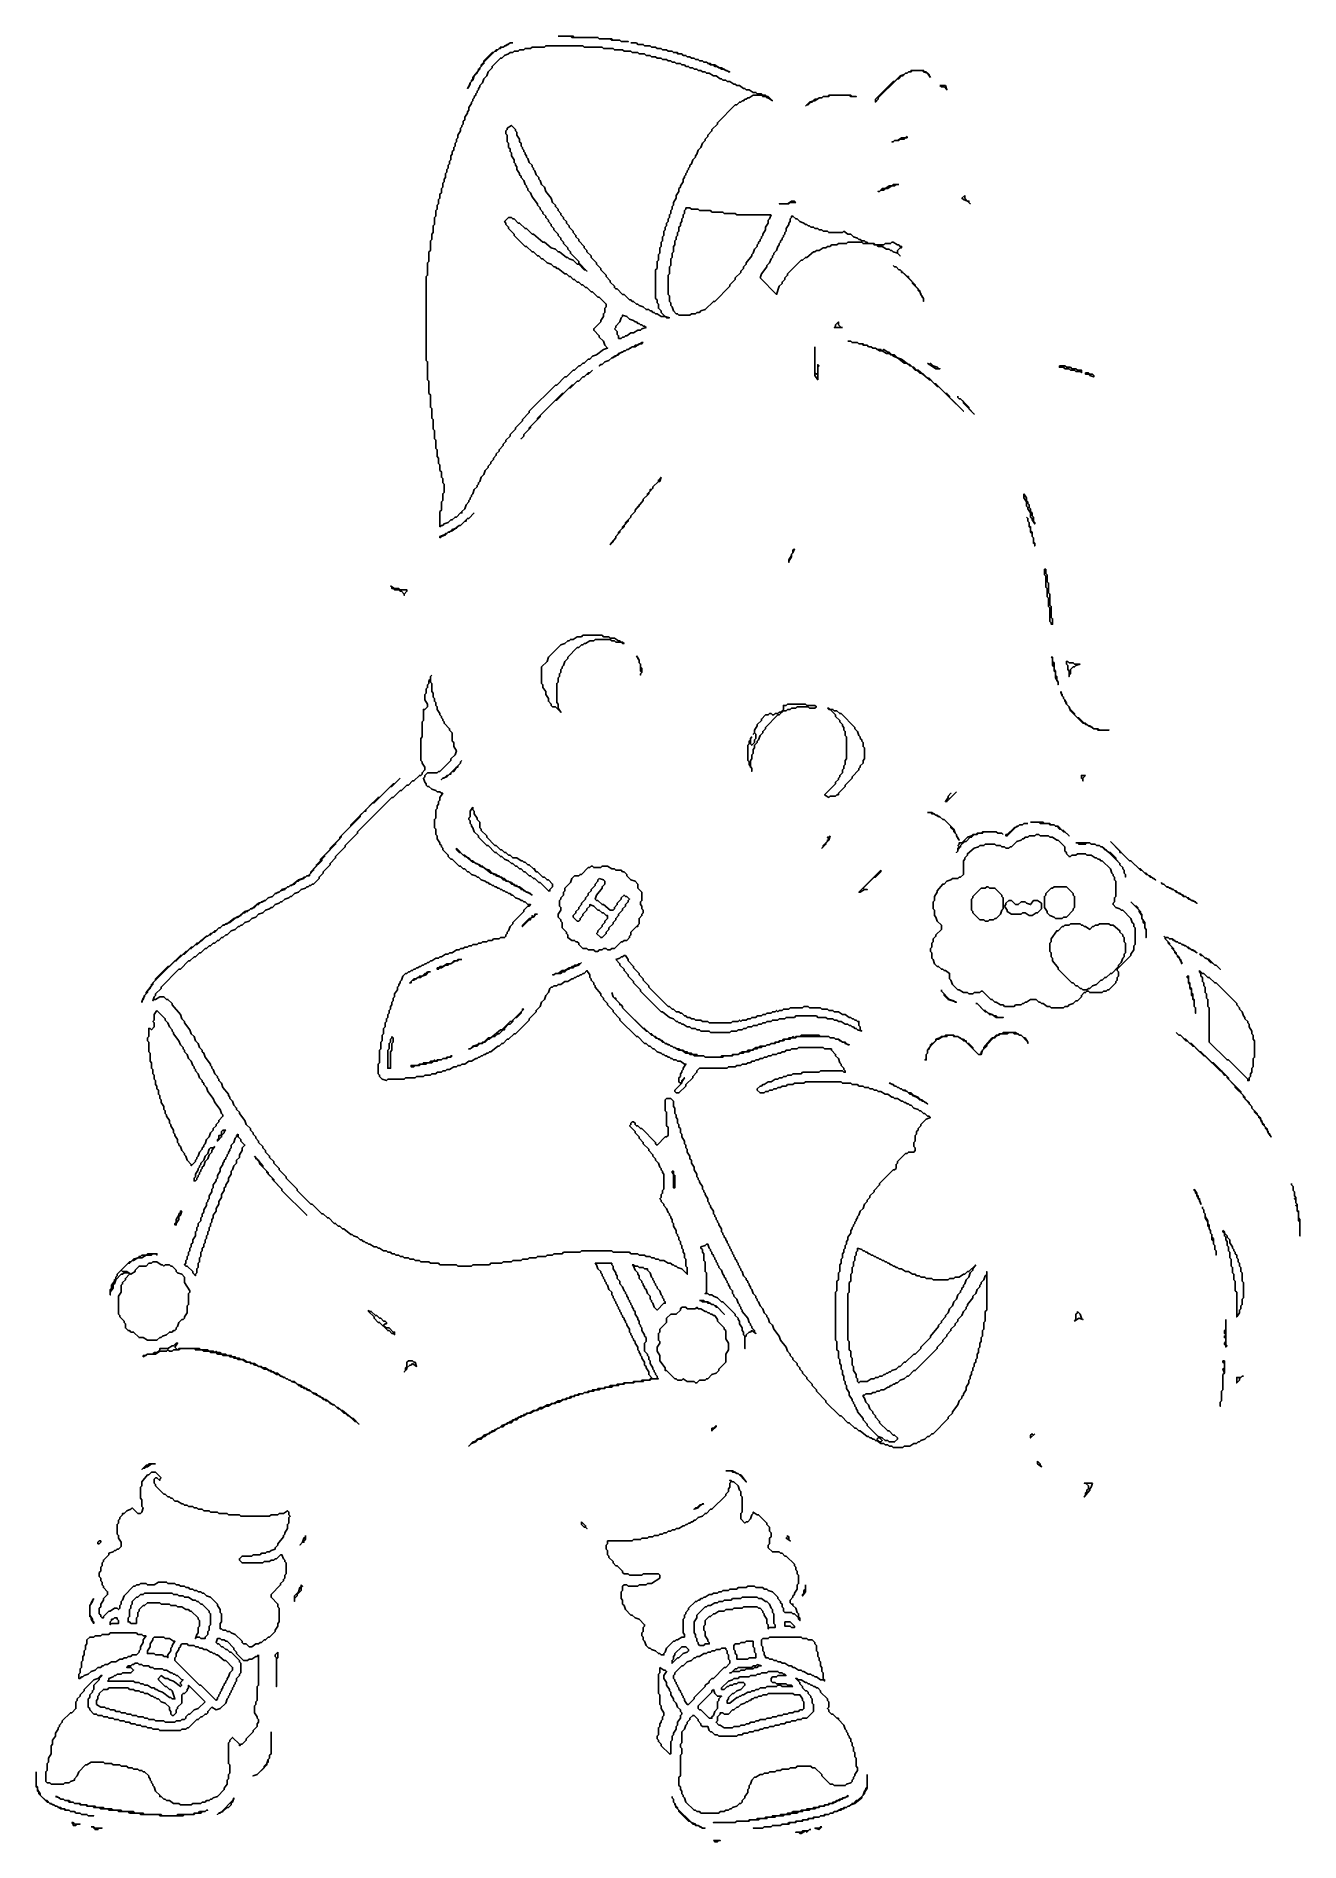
# Model space of a CAD drawing. Header units: millimetres. Extents: x 2.4 to 58.1, y 4.1 to 83.7.
import ezdxf

# ---------------------------------------------------------------- set-up
doc = ezdxf.new("R2010")
doc.units = ezdxf.units.MM
doc.layers.add('FILL_WHITE', color=7, linetype='Continuous')

msp = doc.modelspace()

# ---------------------------------------------------------------- linework, layer by layer
at = {"layer": 'FILL_WHITE'}
for points in [[(25.391, 83.697), (25.936, 83.697), (25.997, 83.636), (27.148, 83.636), (27.209, 83.576), (27.694, 83.576), (27.754, 83.515), (28.118, 83.515), (28.179, 83.455), (28.482, 83.455), (28.179, 83.455), (28.118, 83.515), (27.815, 83.515), (27.754, 83.576), (27.209, 83.576), (27.148, 83.636), (26.118, 83.636), (26.058, 83.697)], [(34.663, 81.03), (34.602, 81.03), (34.541, 81.091), (34.42, 81.091), (34.36, 81.152), (34.178, 81.152), (34.117, 81.212), (33.996, 81.212), (33.814, 81.333), (33.693, 81.333), (33.632, 81.394), (33.572, 81.394), (33.39, 81.515), (33.269, 81.515), (33.208, 81.576), (33.148, 81.576), (32.966, 81.697), (32.845, 81.697), (32.784, 81.758), (32.663, 81.758), (32.602, 81.818), (32.542, 81.818), (32.36, 81.939), (32.239, 81.939), (32.057, 82.061), (31.936, 82.061), (31.875, 82.121), (31.754, 82.121), (31.693, 82.182), (31.572, 82.182), (31.511, 82.242), (31.39, 82.242), (31.33, 82.303), (31.209, 82.303), (31.148, 82.364), (31.027, 82.364), (30.966, 82.424), (30.845, 82.424), (30.784, 82.485), (30.603, 82.485), (30.542, 82.545), (30.421, 82.545), (30.36, 82.606), (30.239, 82.606), (30.178, 82.667), (29.997, 82.667), (29.936, 82.727), (29.754, 82.727), (29.694, 82.788), (29.512, 82.788), (29.451, 82.848), (29.269, 82.848), (29.209, 82.909), (28.966, 82.909), (28.906, 82.97), (28.663, 82.97), (28.603, 83.03), (28.3, 83.03), (28.239, 83.091), (27.876, 83.091), (27.815, 83.152), (27.391, 83.152), (27.33, 83.212), (26.542, 83.212), (26.482, 83.273), (24.846, 83.273), (24.785, 83.212), (24.24, 83.212), (24.179, 83.152), (23.937, 83.152), (23.876, 83.091), (23.694, 83.091), (23.634, 83.03), (23.452, 83.03), (23.391, 82.97), (23.27, 82.97), (23.21, 82.909), (23.028, 82.848), (22.907, 82.727), (22.846, 82.727), (22.482, 82.364), (22.482, 82.303), (22.301, 82.121), (22.24, 81.939), (22.119, 81.818), (22.058, 81.636), (21.937, 81.515), (21.937, 81.455), (21.876, 81.394), (21.876, 81.333), (21.816, 81.273), (21.816, 81.212), (21.755, 81.152), (21.755, 81.091), (21.695, 81.03), (21.695, 80.97), (21.634, 80.909), (21.634, 80.848), (21.573, 80.788), (21.573, 80.727), (21.452, 80.545), (21.452, 80.424), (21.392, 80.364), (21.392, 80.303), (21.27, 80.121), (21.27, 80), (21.21, 79.939), (21.21, 79.818), (21.149, 79.758), (21.149, 79.697), (21.089, 79.636), (21.089, 79.515), (20.967, 79.333), (20.967, 79.212), (20.907, 79.152), (20.907, 79.03), (20.846, 78.97), (20.846, 78.848), (20.786, 78.788), (20.786, 78.667), (20.725, 78.606), (20.725, 78.485), (20.664, 78.424), (20.664, 78.242), (20.604, 78.182), (20.604, 78.061), (20.543, 78), (20.543, 77.879), (20.483, 77.818), (20.483, 77.697), (20.422, 77.636), (20.422, 77.455), (20.361, 77.394), (20.361, 77.273), (20.301, 77.212), (20.301, 77.03), (20.24, 76.97), (20.24, 76.788), (20.18, 76.727), (20.18, 76.545), (20.119, 76.485), (20.119, 76.303), (20.058, 76.242), (20.058, 76.061), (19.998, 76), (19.998, 75.758), (19.937, 75.697), (19.937, 75.394), (19.877, 75.333), (19.877, 75.03), (19.816, 74.97), (19.816, 74.727), (19.755, 74.667), (19.755, 74.242), (19.695, 74.182), (19.695, 73.758), (19.634, 73.697), (19.634, 73.152), (19.574, 73.091), (19.574, 69.394), (19.634, 69.333), (19.634, 68.545), (19.695, 68.485), (19.695, 67.939), (19.755, 67.879), (19.755, 67.333), (19.816, 67.273), (19.816, 66.848), (19.877, 66.788), (19.877, 66.364), (19.937, 66.303), (19.937, 65.939), (19.998, 65.879), (19.998, 65.515), (20.058, 65.455), (20.058, 65.152), (20.119, 65.091), (20.119, 64.848), (20.18, 64.788), (20.18, 64.545), (20.24, 64.485), (20.24, 64.242), (20.301, 64.182), (20.301, 64), (20.361, 63.939), (20.361, 63.576), (20.301, 63.515), (20.301, 63.212), (20.24, 63.152), (20.24, 62.788), (20.18, 62.727), (20.18, 62.061), (20.24, 62.121), (20.301, 62.121), (20.361, 62.182), (20.543, 62.242), (20.664, 62.364), (20.725, 62.364), (20.846, 62.485), (20.907, 62.485), (21.089, 62.667), (21.149, 62.667), (21.149, 62.727), (21.27, 62.848), (21.331, 63.03), (21.452, 63.152), (21.452, 63.212), (21.513, 63.273), (21.513, 63.333), (21.573, 63.394), (21.573, 63.455), (21.634, 63.515), (21.695, 63.697), (21.816, 63.818), (21.816, 63.879), (21.876, 63.939), (21.876, 64), (21.937, 64.061), (21.998, 64.242), (22.119, 64.364), (22.179, 64.545), (22.301, 64.667), (22.301, 64.727), (22.422, 64.848), (22.422, 64.909), (22.543, 65.03), (22.543, 65.091), (22.664, 65.212), (22.664, 65.273), (22.785, 65.394), (22.785, 65.455), (22.967, 65.636), (22.967, 65.697), (23.088, 65.818), (23.088, 65.879), (23.27, 66.061), (23.27, 66.121), (23.513, 66.364), (23.513, 66.424), (23.816, 66.727), (23.816, 66.788), (24.119, 67.091), (24.119, 67.152), (25.27, 68.303), (25.33, 68.303), (25.694, 68.667), (25.755, 68.667), (26.058, 68.97), (26.118, 68.97), (26.3, 69.152), (26.361, 69.152), (26.482, 69.273), (26.542, 69.273), (26.724, 69.455), (26.785, 69.455), (26.906, 69.576), (27.088, 69.636), (27.391, 69.879), (27.573, 69.939), (27.451, 70.061), (27.391, 70.242), (27.209, 70.424), (27.209, 70.485), (26.967, 70.727), (26.967, 70.788), (27.27, 71.091), (27.27, 71.152), (27.391, 71.333), (27.391, 71.455), (27.451, 71.515), (27.451, 71.697), (27.512, 71.758), (27.512, 71.879), (27.209, 72.182), (27.148, 72.182), (26.906, 72.424), (26.845, 72.424), (26.664, 72.606), (26.603, 72.606), (26.482, 72.727), (26.421, 72.727), (26.3, 72.848), (26.239, 72.848), (26.118, 72.97), (26.058, 72.97), (25.936, 73.091), (25.876, 73.091), (25.755, 73.212), (25.694, 73.212), (25.391, 73.455), (25.33, 73.455), (25.27, 73.515), (25.209, 73.515), (25.088, 73.636), (24.906, 73.697), (24.724, 73.879), (24.664, 73.879), (24.543, 74), (24.482, 74), (24.3, 74.182), (24.24, 74.182), (23.997, 74.424), (23.937, 74.424), (23.452, 74.909), (23.452, 74.97), (23.21, 75.212), (23.21, 75.273), (23.088, 75.394), (23.088, 75.455), (23.028, 75.515), (23.21, 75.697), (23.331, 75.697), (23.391, 75.636), (23.452, 75.636), (23.634, 75.455), (23.694, 75.455), (23.937, 75.212), (23.997, 75.212), (24.24, 74.97), (24.3, 74.97), (24.724, 74.606), (24.785, 74.606), (25.088, 74.364), (25.27, 74.303), (25.391, 74.182), (25.452, 74.182), (25.755, 73.939), (25.815, 73.939), (25.876, 73.879), (26.058, 73.818), (26.239, 73.636), (26.3, 73.636), (26.542, 73.394), (26.603, 73.394), (26.664, 73.333), (26.3, 73.697), (26.3, 73.758), (25.936, 74.121), (25.936, 74.182), (25.815, 74.303), (25.815, 74.364), (25.633, 74.545), (25.633, 74.606), (25.512, 74.727), (25.512, 74.788), (25.391, 74.909), (25.391, 74.97), (25.209, 75.152), (25.209, 75.212), (25.088, 75.333), (25.088, 75.394), (24.967, 75.515), (24.967, 75.576), (24.846, 75.697), (24.846, 75.758), (24.724, 75.879), (24.724, 75.939), (24.603, 76.061), (24.603, 76.121), (24.482, 76.242), (24.482, 76.303), (24.24, 76.606), (24.179, 76.788), (24.058, 76.909), (24.058, 76.97), (23.997, 77.03), (23.997, 77.091), (23.937, 77.152), (23.876, 77.333), (23.755, 77.455), (23.755, 77.515), (23.694, 77.576), (23.694, 77.636), (23.573, 77.818), (23.573, 77.939), (23.513, 78), (23.513, 78.061), (23.452, 78.121), (23.452, 78.242), (23.331, 78.424), (23.331, 78.545), (23.27, 78.606), (23.27, 78.727), (23.21, 78.788), (23.21, 78.97), (23.149, 79.03), (23.149, 79.333), (23.088, 79.394), (23.088, 79.515), (23.149, 79.576), (23.149, 79.636), (23.331, 79.758), (23.513, 79.576), (23.513, 79.515), (23.573, 79.455), (23.573, 79.333), (23.694, 79.152), (23.694, 79.03), (23.755, 78.97), (23.755, 78.848), (23.816, 78.788), (23.816, 78.727), (23.876, 78.667), (23.876, 78.606), (23.937, 78.545), (23.937, 78.485), (23.997, 78.424), (23.997, 78.364), (24.058, 78.303), (24.119, 78.121), (24.24, 78), (24.24, 77.939), (24.3, 77.879), (24.3, 77.818), (24.361, 77.758), (24.421, 77.576), (24.543, 77.455), (24.543, 77.394), (24.603, 77.333), (24.664, 77.152), (24.785, 77.03), (24.846, 76.848), (25.088, 76.545), (25.149, 76.364), (25.27, 76.242), (25.27, 76.182), (25.391, 76.061), (25.391, 76), (25.512, 75.879), (25.512, 75.818), (25.633, 75.697), (25.633, 75.636), (25.755, 75.515), (25.755, 75.455), (25.876, 75.333), (25.876, 75.273), (26.058, 75.091), (26.058, 75.03), (26.179, 74.909), (26.179, 74.848), (26.3, 74.727), (26.3, 74.667), (26.542, 74.424), (26.542, 74.364), (26.664, 74.242), (26.664, 74.182), (26.845, 74), (26.845, 73.939), (27.088, 73.697), (27.088, 73.636), (27.27, 73.455), (27.27, 73.394), (27.512, 73.152), (27.512, 73.091), (27.694, 72.909), (27.694, 72.848), (27.876, 72.667), (27.876, 72.606), (27.936, 72.545), (27.997, 72.545), (28.239, 72.303), (28.3, 72.303), (28.542, 72.061), (28.603, 72.061), (28.663, 72), (28.724, 72), (28.845, 71.879), (28.906, 71.879), (28.966, 71.818), (29.148, 71.758), (29.269, 71.636), (29.391, 71.636), (29.451, 71.576), (29.512, 71.576), (29.572, 71.515), (29.633, 71.515), (29.694, 71.455), (29.754, 71.455), (29.936, 71.333), (30.118, 71.333), (30.178, 71.273), (30.3, 71.273), (30.118, 71.333), (29.936, 71.515), (29.936, 71.576), (29.815, 71.697), (29.815, 71.879), (29.754, 71.939), (29.754, 72.061), (29.694, 72.121), (29.694, 73.394), (29.754, 73.455), (29.754, 73.758), (29.815, 73.818), (29.815, 74.061), (29.875, 74.121), (29.875, 74.364), (29.936, 74.424), (29.936, 74.606), (29.997, 74.667), (29.997, 74.848), (30.057, 74.909), (30.057, 75.091), (30.118, 75.152), (30.118, 75.273), (30.178, 75.333), (30.178, 75.455), (30.239, 75.515), (30.239, 75.636), (30.3, 75.697), (30.3, 75.818), (30.36, 75.879), (30.36, 76), (30.421, 76.061), (30.421, 76.182), (30.481, 76.242), (30.481, 76.364), (30.603, 76.545), (30.603, 76.667), (30.724, 76.848), (30.724, 76.97), (30.784, 77.03), (30.784, 77.091), (30.906, 77.273), (30.906, 77.394), (30.966, 77.455), (30.966, 77.515), (31.027, 77.576), (31.027, 77.636), (31.087, 77.697), (31.087, 77.758), (31.148, 77.818), (31.148, 77.879), (31.209, 77.939), (31.209, 78), (31.269, 78.061), (31.33, 78.242), (31.451, 78.364), (31.451, 78.424), (31.511, 78.485), (31.572, 78.667), (31.693, 78.788), (31.754, 78.97), (31.875, 79.091), (31.875, 79.152), (31.996, 79.273), (31.996, 79.333), (32.178, 79.515), (32.178, 79.576), (32.42, 79.818), (32.42, 79.879), (33.208, 80.667), (33.269, 80.667), (33.39, 80.788), (33.451, 80.788), (33.511, 80.848), (33.572, 80.848), (33.632, 80.909), (33.693, 80.909), (33.754, 80.97), (33.814, 80.97), (33.996, 81.091), (34.36, 81.091), (34.42, 81.03), (34.541, 81.03), (34.602, 80.97), (34.663, 80.97), (34.844, 80.848)], [(23.391, 83.394), (23.27, 83.394), (23.21, 83.333), (23.149, 83.333), (22.967, 83.212), (22.846, 83.212), (22.725, 83.091), (22.664, 83.091), (22.543, 82.97), (22.482, 82.97), (22.119, 82.606), (22.119, 82.545), (21.998, 82.424), (21.998, 82.364), (21.876, 82.242), (21.876, 82.182), (21.634, 81.879), (21.634, 81.818), (21.573, 81.758), (21.573, 81.697), (21.513, 81.636), (21.513, 81.576), (21.392, 81.394), (21.452, 81.455), (21.513, 81.636), (21.634, 81.758), (21.695, 81.939), (21.816, 82.061), (21.816, 82.121), (21.937, 82.242), (21.937, 82.303), (22.119, 82.485), (22.119, 82.545), (22.604, 83.03), (22.664, 83.03), (22.785, 83.152), (22.846, 83.152), (22.907, 83.212), (22.967, 83.212), (23.028, 83.273), (23.088, 83.273), (23.27, 83.394)], [(28.603, 83.394), (28.845, 83.394), (28.906, 83.333), (29.148, 83.333), (29.209, 83.273), (29.451, 83.273), (29.512, 83.212), (29.694, 83.212), (29.754, 83.152), (29.936, 83.152), (29.997, 83.091), (30.178, 83.091), (30.239, 83.03), (30.421, 83.03), (30.481, 82.97), (30.603, 82.97), (30.663, 82.909), (30.845, 82.909), (30.906, 82.848), (31.027, 82.848), (31.087, 82.788), (31.209, 82.788), (31.269, 82.727), (31.39, 82.727), (31.451, 82.667), (31.572, 82.667), (31.633, 82.606), (31.754, 82.606), (31.814, 82.545), (31.936, 82.545), (32.117, 82.424), (32.239, 82.424), (32.299, 82.364), (32.42, 82.364), (32.602, 82.242), (32.723, 82.242), (32.784, 82.182), (32.966, 82.121), (32.905, 82.121), (32.845, 82.182), (32.784, 82.182), (32.602, 82.303), (32.481, 82.303), (32.299, 82.424), (32.178, 82.424), (32.117, 82.485), (31.996, 82.485), (31.936, 82.545), (31.814, 82.545), (31.754, 82.606), (31.633, 82.606), (31.572, 82.667), (31.451, 82.667), (31.39, 82.727), (31.269, 82.727), (31.209, 82.788), (31.087, 82.788), (31.027, 82.848), (30.906, 82.848), (30.845, 82.909), (30.724, 82.909), (30.663, 82.97), (30.481, 82.97), (30.421, 83.03), (30.239, 83.03), (30.178, 83.091), (29.997, 83.091), (29.936, 83.152), (29.754, 83.152), (29.694, 83.212), (29.512, 83.212), (29.451, 83.273), (29.209, 83.273), (29.148, 83.333), (28.906, 83.333), (28.845, 83.394)], [(41.813, 81.879), (41.753, 81.939), (41.753, 82), (41.631, 82.121), (41.571, 82.121), (41.51, 82.182), (40.965, 82.182), (40.904, 82.121), (40.844, 82.121), (40.783, 82.061), (40.722, 82.061), (40.662, 82), (40.48, 81.939), (40.238, 81.697), (40.177, 81.697), (39.389, 80.909), (39.389, 80.788), (39.51, 80.909), (39.51, 80.97), (40.359, 81.818), (40.419, 81.818), (40.541, 81.939), (40.601, 81.939), (40.722, 82.061), (40.783, 82.061), (40.844, 82.121), (40.965, 82.121), (41.025, 82.182), (41.45, 82.182), (41.51, 82.121), (41.692, 82.061)], [(42.237, 81.515), (42.298, 81.455), (42.419, 81.455), (42.54, 81.333), (42.48, 81.515)], [(36.299, 80.606), (36.359, 80.667), (36.42, 80.667), (36.541, 80.788), (36.602, 80.788), (36.662, 80.848), (36.723, 80.848), (36.905, 80.97), (37.026, 80.97), (37.087, 81.03), (37.329, 81.03), (37.39, 81.091), (38.238, 81.091), (38.299, 81.03), (38.541, 81.03), (38.359, 81.03), (38.299, 81.091), (37.329, 81.091), (37.268, 81.03), (37.087, 81.03), (37.026, 80.97), (36.905, 80.97), (36.844, 80.909), (36.723, 80.909), (36.662, 80.848), (36.481, 80.788)], [(40.783, 79.273), (40.722, 79.212), (40.541, 79.212), (40.359, 79.091), (40.238, 79.091), (40.177, 79.03), (40.116, 79.03), (40.177, 79.03), (40.238, 79.091), (40.419, 79.091), (40.48, 79.152), (40.662, 79.152), (40.722, 79.212), (40.783, 79.212)], [(40.419, 77.152), (40.177, 77.152), (40.116, 77.091), (39.995, 77.091), (39.813, 76.97), (39.692, 76.97), (39.571, 76.848), (39.51, 76.848), (39.571, 76.848), (39.632, 76.909), (39.753, 76.909), (39.813, 76.97), (39.935, 76.97), (40.116, 77.091), (40.238, 77.091), (40.298, 77.152)], [(43.328, 76.667), (43.207, 76.545), (43.268, 76.485), (43.449, 76.424), (43.571, 76.303), (43.51, 76.364), (43.51, 76.424), (43.449, 76.424), (43.328, 76.545)], [(34.784, 75.818), (33.269, 75.818), (33.208, 75.879), (32.723, 75.879), (32.663, 75.939), (32.178, 75.939), (32.117, 76), (31.633, 76), (31.572, 76.061), (31.269, 76.061), (31.209, 76.121), (31.027, 76.121), (31.027, 76.061), (30.966, 76), (30.966, 75.879), (30.906, 75.818), (30.906, 75.697), (30.845, 75.636), (30.845, 75.515), (30.784, 75.455), (30.784, 75.333), (30.724, 75.273), (30.724, 75.091), (30.663, 75.03), (30.663, 74.909), (30.603, 74.848), (30.603, 74.727), (30.542, 74.667), (30.542, 74.485), (30.481, 74.424), (30.481, 74.182), (30.421, 74.121), (30.421, 73.939), (30.36, 73.879), (30.36, 73.576), (30.3, 73.515), (30.3, 73.212), (30.239, 73.152), (30.239, 72.303), (30.3, 72.242), (30.3, 72), (30.36, 71.939), (30.36, 71.818), (30.421, 71.758), (30.481, 71.576), (30.603, 71.455), (30.663, 71.455), (30.724, 71.394), (31.209, 71.394), (31.269, 71.455), (31.451, 71.455), (31.511, 71.515), (31.633, 71.515), (31.693, 71.576), (31.875, 71.636), (32.239, 72), (32.299, 72), (32.966, 72.667), (32.966, 72.727), (33.208, 72.97), (33.208, 73.03), (33.451, 73.273), (33.451, 73.333), (33.572, 73.455), (33.572, 73.515), (33.693, 73.636), (33.693, 73.697), (33.935, 74), (33.935, 74.061), (33.996, 74.121), (34.057, 74.303), (34.178, 74.424), (34.178, 74.485), (34.238, 74.545), (34.238, 74.606), (34.299, 74.667), (34.299, 74.727), (34.36, 74.788), (34.36, 74.848), (34.42, 74.909), (34.42, 74.97), (34.541, 75.152), (34.541, 75.273), (34.663, 75.455), (34.663, 75.576), (34.723, 75.636)], [(34.299, 73.03), (35.026, 72.303), (35.147, 72.667), (35.269, 72.788), (35.269, 72.848), (35.39, 72.97), (35.39, 73.03), (35.511, 73.152), (35.511, 73.212), (36.117, 73.818), (36.178, 73.818), (36.299, 73.939), (36.359, 73.939), (36.662, 74.182), (36.723, 74.182), (36.784, 74.242), (36.905, 74.242), (37.087, 74.364), (37.208, 74.364), (37.268, 74.424), (37.39, 74.424), (37.45, 74.485), (37.693, 74.485), (37.753, 74.545), (38.117, 74.545), (38.177, 74.606), (38.783, 74.606), (38.844, 74.545), (39.268, 74.545), (39.329, 74.485), (39.45, 74.485), (39.51, 74.424), (39.692, 74.424), (39.874, 74.303), (39.995, 74.303), (40.056, 74.242), (40.116, 74.242), (40.177, 74.182), (40.359, 74.121), (40.48, 74), (40.359, 74.121), (40.359, 74.242), (40.48, 74.364), (40.541, 74.364), (40.541, 74.424), (40.48, 74.424), (40.419, 74.485), (40.359, 74.485), (40.177, 74.606), (40.116, 74.606), (40.056, 74.545), (39.813, 74.545), (39.753, 74.485), (39.389, 74.485), (39.329, 74.545), (39.086, 74.545), (39.026, 74.606), (38.965, 74.606), (38.904, 74.667), (38.783, 74.667), (38.723, 74.727), (38.662, 74.727), (38.601, 74.788), (38.42, 74.848), (38.299, 74.97), (38.177, 74.97), (37.996, 75.091), (37.935, 75.03), (37.329, 75.03), (37.268, 75.091), (37.087, 75.091), (37.026, 75.152), (36.905, 75.152), (36.844, 75.212), (36.723, 75.212), (36.662, 75.273), (36.541, 75.273), (36.481, 75.333), (36.42, 75.333), (36.359, 75.394), (36.299, 75.394), (36.238, 75.455), (36.056, 75.515), (35.935, 75.636), (35.875, 75.636), (35.753, 75.758), (35.693, 75.758), (35.693, 75.697), (35.632, 75.636), (35.632, 75.515), (35.572, 75.455), (35.572, 75.394), (35.45, 75.212), (35.45, 75.091), (35.39, 75.03), (35.39, 74.97), (35.329, 74.909), (35.329, 74.848), (35.269, 74.788), (35.269, 74.727), (35.208, 74.667), (35.208, 74.606), (35.147, 74.545), (35.147, 74.485), (35.087, 74.424), (35.026, 74.242), (34.905, 74.121), (34.905, 74.061), (34.844, 74), (34.844, 73.939), (34.784, 73.879), (34.723, 73.697), (34.602, 73.576), (34.602, 73.515), (34.36, 73.212)], [(35.875, 76.364), (35.814, 76.424), (35.693, 76.424), (35.511, 76.303), (35.147, 76.303), (35.572, 76.303), (35.632, 76.364)], [(40.177, 73.576), (40.238, 73.515), (40.298, 73.515), (40.419, 73.394), (40.48, 73.394), (40.541, 73.333), (40.541, 73.273), (40.601, 73.273), (41.025, 72.848), (41.025, 72.788), (41.268, 72.545), (41.268, 72.485), (41.389, 72.364), (41.389, 72.303), (41.51, 72.121), (41.51, 72), (41.51, 72.121), (41.45, 72.182), (41.45, 72.242), (41.389, 72.303), (41.328, 72.485), (41.147, 72.667), (41.147, 72.727), (40.844, 73.03), (40.844, 73.091), (40.783, 73.091), (40.48, 73.394), (40.419, 73.394), (40.298, 73.515), (40.238, 73.515)], [(27.876, 70.788), (27.997, 70.667), (27.997, 70.545), (28.057, 70.485), (28.057, 70.364), (28.179, 70.364), (28.239, 70.424), (28.3, 70.424), (28.36, 70.485), (28.421, 70.485), (28.603, 70.606), (28.724, 70.606), (28.906, 70.727), (29.027, 70.727), (29.088, 70.788), (29.269, 70.848), (29.209, 70.909), (29.148, 70.909), (29.088, 70.97), (29.027, 70.97), (28.966, 71.03), (28.906, 71.03), (28.845, 71.091), (28.785, 71.091), (28.724, 71.152), (28.542, 71.212), (28.421, 71.333), (28.239, 71.394), (28.239, 71.333), (28.179, 71.273), (28.118, 71.091), (27.936, 70.909), (27.936, 70.848)], [(37.935, 70.848), (37.874, 70.848), (37.753, 70.97), (37.753, 71.091), (37.632, 70.97), (37.632, 70.909), (37.571, 70.848)], [(29.148, 70.182), (29.088, 70.182), (28.906, 70.061), (28.785, 70.061), (28.724, 70), (28.663, 70), (28.603, 69.939), (28.542, 69.939), (28.482, 69.879), (28.421, 69.879), (28.36, 69.818), (28.3, 69.818), (28.239, 69.758), (28.057, 69.697), (27.936, 69.576), (27.754, 69.515), (27.633, 69.394), (27.451, 69.333), (27.33, 69.212), (27.27, 69.212), (27.209, 69.152), (27.27, 69.212), (27.33, 69.212), (27.451, 69.333), (27.633, 69.394), (27.754, 69.515), (27.815, 69.515), (27.876, 69.576), (28.057, 69.636), (28.179, 69.758), (28.239, 69.758), (28.3, 69.818), (28.36, 69.818), (28.421, 69.879), (28.482, 69.879), (28.663, 70), (28.785, 70), (28.966, 70.121), (29.088, 70.121)], [(38.177, 70.242), (38.299, 70.242), (38.359, 70.182), (38.601, 70.182), (38.662, 70.121), (38.783, 70.121), (38.844, 70.061), (39.026, 70.061), (39.086, 70), (39.207, 70), (39.268, 69.939), (39.389, 69.939), (39.571, 69.818), (39.692, 69.818), (39.874, 69.697), (39.995, 69.697), (40.056, 69.636), (40.116, 69.636), (40.177, 69.576), (40.359, 69.515), (40.662, 69.273), (40.783, 69.273), (40.904, 69.152), (40.965, 69.152), (41.147, 68.97), (41.207, 68.97), (41.328, 68.848), (41.51, 68.788), (41.753, 68.545), (41.813, 68.545), (42.116, 68.242), (42.177, 68.242), (43.268, 67.152), (42.662, 67.758), (42.662, 67.818), (42.54, 67.939), (42.48, 67.939), (42.056, 68.364), (41.995, 68.364), (41.753, 68.606), (41.692, 68.606), (41.268, 68.97), (41.207, 68.97), (41.086, 69.091), (41.025, 69.091), (40.904, 69.212), (40.844, 69.212), (40.541, 69.455), (40.359, 69.515), (40.238, 69.636), (40.116, 69.636), (39.995, 69.758), (39.935, 69.758), (39.753, 69.879), (39.692, 69.818), (39.632, 69.879), (39.45, 69.879), (39.389, 69.939), (39.268, 69.939), (39.207, 70), (39.086, 70), (39.026, 70.061), (38.904, 70.061), (38.844, 70.121), (38.662, 70.121), (38.601, 70.182), (38.359, 70.182), (38.299, 70.242)], [(36.723, 70), (36.723, 68.727), (36.844, 68.545), (36.844, 69.091), (36.905, 69.152), (36.844, 69.212), (36.844, 68.848), (36.784, 68.788), (36.723, 68.848)], [(26.906, 68.97), (26.785, 68.848), (26.724, 68.848), (26.542, 68.667), (26.482, 68.667), (26.3, 68.485), (26.239, 68.485), (26.058, 68.303), (25.997, 68.303), (25.633, 67.939), (25.573, 67.939), (24.482, 66.848), (24.482, 66.788), (24.119, 66.424), (24.119, 66.364), (23.876, 66.121), (23.876, 66.061), (23.755, 65.939), (23.876, 66.061), (23.876, 66.121), (24.179, 66.424), (24.179, 66.485), (24.603, 66.909), (24.603, 66.97), (25.27, 67.636), (25.33, 67.636), (25.876, 68.182), (25.936, 68.182), (26.239, 68.485), (26.3, 68.485), (26.482, 68.667), (26.542, 68.667), (26.664, 68.788), (26.724, 68.788)], [(41.692, 69.273), (42.056, 69.03), (42.237, 69.03), (42.177, 69.03), (42.116, 69.091), (41.934, 69.152), (41.813, 69.273), (41.753, 69.212)], [(47.509, 69.152), (47.509, 69.091), (47.691, 69.091), (47.752, 69.03), (47.934, 69.03), (47.994, 68.97), (48.176, 68.97), (48.237, 68.909), (48.418, 68.909), (48.479, 68.848), (48.479, 68.97), (48.297, 68.97), (48.237, 69.03), (48.055, 69.03), (47.994, 69.091), (47.812, 69.091), (47.752, 69.152)], [(48.661, 68.848), (48.661, 68.788), (48.782, 68.788), (48.843, 68.727), (49.024, 68.667), (49.024, 68.727), (48.964, 68.788), (48.843, 68.788), (48.782, 68.848)], [(43.025, 67.818), (43.025, 67.758), (43.086, 67.697), (43.146, 67.697), (43.268, 67.576), (43.268, 67.515), (43.752, 67.03), (43.51, 67.273), (43.51, 67.333), (43.146, 67.697), (43.086, 67.697), (43.025, 67.758)], [(29.936, 64.242), (29.815, 64.121), (29.815, 64.061), (29.572, 63.818), (29.572, 63.758), (29.512, 63.697), (29.451, 63.697), (29.451, 63.636), (29.33, 63.515), (29.33, 63.455), (29.148, 63.273), (29.148, 63.212), (28.966, 63.03), (28.966, 62.97), (28.785, 62.788), (28.785, 62.727), (28.603, 62.545), (28.603, 62.485), (28.36, 62.242), (28.36, 62.182), (28.239, 62.061), (28.239, 62), (28.057, 61.818), (28.057, 61.758), (27.936, 61.636), (27.936, 61.576), (27.694, 61.273), (27.815, 61.394), (27.815, 61.455), (27.936, 61.576), (27.936, 61.636), (28.118, 61.818), (28.118, 61.879), (28.3, 62.061), (28.3, 62.121), (28.482, 62.303), (28.482, 62.364), (28.603, 62.485), (28.603, 62.545), (28.785, 62.727), (28.785, 62.788), (29.148, 63.212), (29.148, 63.273), (29.391, 63.515), (29.391, 63.576), (29.572, 63.758), (29.572, 63.818), (29.815, 64.061), (29.875, 64.061)], [(45.934, 63.515), (45.934, 63.333), (46.055, 63.152), (46.055, 62.97), (46.116, 62.909), (46.116, 62.848), (46.237, 62.667), (46.237, 62.485), (46.297, 62.424), (46.297, 62.364), (46.419, 62.182), (46.419, 62.242), (46.358, 62.303), (46.358, 62.485), (46.297, 62.545), (46.297, 62.667), (46.237, 62.727), (46.237, 62.848), (46.176, 62.909), (46.176, 63.03), (46.116, 63.091), (46.116, 63.152), (46.055, 63.212), (46.055, 63.333)], [(21.695, 62.667), (21.452, 62.424), (21.392, 62.424), (21.089, 62.121), (21.028, 62.121), (20.907, 62), (20.725, 61.939), (20.604, 61.818), (20.543, 61.818), (20.483, 61.758), (20.422, 61.758), (20.361, 61.697), (20.18, 61.636), (20.18, 61.576), (20.24, 61.636), (20.422, 61.697), (20.543, 61.818), (20.725, 61.879), (21.028, 62.121), (21.089, 62.121), (21.27, 62.303), (21.331, 62.303), (21.331, 62.364), (21.392, 62.424), (21.452, 62.424)], [(46.055, 62.485), (46.116, 62.424), (46.116, 62.303), (46.176, 62.242), (46.176, 62.061), (46.237, 62), (46.237, 61.818), (46.297, 61.758), (46.297, 61.636), (46.358, 61.576), (46.358, 61.333), (46.419, 61.273), (46.419, 61.212), (46.419, 61.333), (46.358, 61.394), (46.358, 61.576), (46.297, 61.636), (46.297, 61.818), (46.237, 61.879), (46.237, 62.061), (46.176, 62.121), (46.176, 62.242), (46.116, 62.303), (46.116, 62.424)], [(35.814, 61.091), (35.753, 61.03), (35.753, 60.909), (35.693, 60.848), (35.693, 60.788), (35.572, 60.606), (35.572, 60.485), (35.572, 60.545), (35.693, 60.727), (35.693, 60.848), (35.753, 60.909)], [(46.843, 60.182), (46.843, 59.939), (46.903, 59.879), (46.903, 59.394), (46.964, 59.333), (46.964, 58.97), (47.025, 58.909), (47.025, 58.545), (47.085, 58.485), (47.085, 57.879), (47.146, 57.818), (47.146, 57.758), (47.206, 57.758), (47.206, 58), (47.146, 58.061), (47.146, 58.545), (47.085, 58.606), (47.085, 59.091), (47.025, 59.152), (47.025, 59.576), (46.964, 59.636), (46.964, 59.939), (46.903, 60), (46.903, 60.182)], [(17.998, 59.455), (18.059, 59.394), (18.059, 59.333), (18.119, 59.333), (18.18, 59.273), (18.362, 59.273), (18.422, 59.212), (18.483, 59.212), (18.604, 59.091), (18.604, 59.03), (18.604, 59.091), (18.725, 59.212), (18.725, 59.273), (18.422, 59.273), (18.362, 59.333), (18.18, 59.333)], [(28.239, 56.97), (28.179, 56.97), (28.118, 57.03), (28.057, 57.03), (27.876, 57.152), (27.694, 57.152), (27.633, 57.212), (27.391, 57.212), (27.33, 57.273), (26.482, 57.273), (26.421, 57.212), (26.239, 57.212), (26.058, 57.091), (25.936, 57.091), (25.876, 57.03), (25.815, 57.03), (25.694, 56.909), (25.512, 56.848), (24.967, 56.303), (24.906, 56.121), (24.664, 55.879), (24.664, 55.152), (24.724, 55.091), (24.724, 54.97), (24.846, 54.788), (24.846, 54.667), (24.967, 54.485), (24.967, 54.364), (25.088, 54.242), (25.088, 54.182), (25.149, 54.121), (25.27, 54.121), (25.512, 53.879), (25.391, 54.061), (25.391, 54.242), (25.33, 54.303), (25.33, 55.152), (25.391, 55.212), (25.391, 55.394), (25.452, 55.455), (25.452, 55.576), (25.512, 55.636), (25.512, 55.758), (25.573, 55.818), (25.573, 55.879), (25.633, 55.939), (25.694, 56.121), (25.815, 56.242), (25.815, 56.303), (26.239, 56.727), (26.3, 56.727), (26.421, 56.848), (26.482, 56.848), (26.542, 56.909), (26.603, 56.909), (26.785, 57.03), (26.967, 57.03), (27.027, 57.091), (27.694, 57.091), (27.754, 57.03), (27.876, 57.03), (27.936, 56.97), (28.179, 56.97), (28.239, 56.909), (28.3, 56.909)], [(28.845, 56.364), (28.906, 56.303), (28.906, 56.242), (28.966, 56.182), (28.966, 56.061), (29.027, 56), (29.027, 55.697), (29.088, 55.636), (29.027, 55.576), (29.027, 55.515), (29.027, 55.576), (29.088, 55.636), (29.088, 55.818), (29.027, 55.879), (29.027, 56), (28.966, 56.061), (28.966, 56.182)], [(47.146, 56.303), (47.206, 56.242), (47.206, 55.939), (47.267, 55.879), (47.267, 55.697), (47.328, 55.636), (47.328, 55.394), (47.449, 55.212), (47.449, 55.091), (47.449, 55.212), (47.388, 55.273), (47.388, 55.455), (47.328, 55.515), (47.328, 55.697), (47.267, 55.758), (47.267, 56.061), (47.206, 56.121), (47.206, 56.303)], [(48.418, 56), (48.176, 56), (48.115, 56.061), (47.934, 56.061), (47.873, 56.121), (47.812, 56.121), (47.812, 56), (47.873, 55.939), (47.873, 55.758), (47.934, 55.697), (47.934, 55.455), (47.934, 55.515), (47.994, 55.576), (47.994, 55.758), (48.115, 55.879), (48.176, 55.879), (48.237, 55.939)], [(19.816, 55.515), (19.755, 55.455), (19.755, 55.333), (19.695, 55.273), (19.695, 55.152), (19.634, 55.091), (19.634, 54.97), (19.574, 54.909), (19.574, 54.727), (19.513, 54.667), (19.513, 54.424), (19.634, 54.242), (19.634, 54.121), (19.513, 54), (19.452, 54), (19.452, 53.515), (19.392, 53.455), (19.392, 52.788), (19.331, 52.727), (19.331, 51.758), (19.392, 51.697), (19.392, 51.636), (19.513, 51.455), (19.513, 51.333), (19.392, 51.212), (19.392, 51.152), (19.331, 51.091), (19.271, 51.091), (19.028, 50.848), (18.968, 50.848), (18.786, 50.667), (18.725, 50.667), (18.483, 50.424), (18.422, 50.424), (18.119, 50.121), (18.059, 50.121), (16.544, 48.606), (16.544, 48.545), (15.998, 48), (15.998, 47.939), (15.574, 47.515), (15.574, 47.455), (15.332, 47.212), (15.332, 47.152), (15.029, 46.848), (15.029, 46.788), (14.847, 46.606), (14.847, 46.545), (14.605, 46.303), (14.544, 46.303), (14.483, 46.242), (14.423, 46.242), (14.362, 46.182), (14.302, 46.182), (14.241, 46.121), (14.059, 46.061), (13.938, 45.939), (13.756, 45.879), (13.635, 45.758), (13.574, 45.758), (13.514, 45.697), (13.332, 45.636), (13.211, 45.515), (13.15, 45.515), (13.09, 45.455), (12.908, 45.394), (12.787, 45.273), (12.726, 45.273), (12.665, 45.212), (12.484, 45.152), (12.362, 45.03), (12.181, 44.97), (12.059, 44.848), (11.878, 44.788), (11.756, 44.667), (11.575, 44.606), (11.453, 44.485), (11.393, 44.485), (11.332, 44.424), (11.272, 44.424), (11.15, 44.303), (10.969, 44.242), (10.787, 44.061), (10.726, 44.061), (10.605, 43.939), (10.544, 43.939), (10.423, 43.818), (10.363, 43.818), (10.241, 43.697), (10.181, 43.697), (10.06, 43.576), (9.999, 43.576), (9.878, 43.455), (9.817, 43.455), (9.636, 43.273), (9.575, 43.273), (9.393, 43.091), (9.333, 43.091), (9.151, 42.909), (9.09, 42.909), (8.727, 42.545), (8.666, 42.545), (7.878, 41.758), (7.878, 41.697), (7.636, 41.455), (7.636, 41.394), (7.575, 41.333), (7.515, 41.152), (7.575, 41.212), (7.636, 41.212), (7.818, 41.333), (7.999, 41.333), (8.121, 41.212), (8.181, 41.212), (8.363, 41.03), (8.363, 40.97), (8.727, 40.545), (8.787, 40.364), (8.908, 40.242), (8.908, 40.182), (9.151, 39.879), (9.211, 39.697), (9.333, 39.576), (9.393, 39.394), (9.514, 39.273), (9.575, 39.091), (9.696, 38.97), (9.696, 38.909), (9.757, 38.848), (9.817, 38.667), (10.06, 38.364), (10.06, 38.303), (10.12, 38.242), (10.12, 38.182), (10.181, 38.121), (10.241, 37.939), (10.363, 37.818), (10.363, 37.758), (10.423, 37.697), (10.423, 37.636), (10.544, 37.515), (10.605, 37.333), (10.847, 37.03), (10.847, 36.97), (10.908, 36.909), (10.908, 36.848), (11.029, 36.727), (11.09, 36.545), (11.211, 36.424), (11.211, 36.364), (11.332, 36.242), (11.332, 36.182), (11.575, 35.879), (11.635, 35.697), (11.817, 35.515), (11.817, 35.455), (11.938, 35.333), (11.938, 35.273), (12.059, 35.152), (12.059, 35.091), (12.181, 34.97), (12.181, 34.909), (12.362, 34.727), (12.362, 34.667), (12.484, 34.545), (12.484, 34.485), (12.665, 34.303), (12.665, 34.242), (12.847, 34.061), (12.847, 34), (13.09, 33.758), (13.09, 33.697), (13.393, 33.394), (13.393, 33.333), (13.877, 32.848), (13.877, 32.788), (14.483, 32.182), (14.544, 32.182), (14.968, 31.758), (15.029, 31.758), (15.211, 31.576), (15.271, 31.576), (15.514, 31.333), (15.574, 31.333), (15.695, 31.212), (15.756, 31.212), (15.877, 31.091), (15.938, 31.091), (16.241, 30.848), (16.301, 30.848), (16.362, 30.788), (16.544, 30.727), (16.665, 30.606), (16.726, 30.606), (16.786, 30.545), (16.847, 30.545), (16.907, 30.485), (16.968, 30.485), (17.029, 30.424), (17.089, 30.424), (17.271, 30.303), (17.392, 30.303), (17.453, 30.242), (17.513, 30.242), (17.695, 30.121), (17.816, 30.121), (17.877, 30.061), (17.998, 30.061), (18.059, 30), (18.18, 30), (18.24, 29.939), (18.362, 29.939), (18.422, 29.879), (18.543, 29.879), (18.604, 29.818), (18.786, 29.818), (18.846, 29.758), (19.028, 29.758), (19.089, 29.697), (19.271, 29.697), (19.331, 29.636), (19.695, 29.636), (19.755, 29.576), (20.119, 29.576), (20.18, 29.515), (20.907, 29.515), (20.967, 29.455), (21.573, 29.455), (21.634, 29.515), (22.361, 29.515), (22.422, 29.576), (22.907, 29.576), (22.967, 29.636), (23.331, 29.636), (23.391, 29.697), (23.755, 29.697), (23.816, 29.758), (24.058, 29.758), (24.119, 29.818), (24.421, 29.818), (24.482, 29.879), (24.846, 29.879), (24.906, 29.939), (25.149, 29.939), (25.209, 30), (25.573, 30), (25.633, 30.061), (26.361, 30.061), (26.421, 30.121), (27.754, 30.121), (27.815, 30.061), (28.542, 30.061), (28.603, 30), (28.906, 30), (28.966, 29.939), (29.209, 29.939), (29.269, 29.879), (29.451, 29.879), (29.512, 29.818), (29.633, 29.818), (29.694, 29.758), (29.815, 29.758), (29.875, 29.697), (30.057, 29.697), (30.239, 29.576), (30.36, 29.576), (30.421, 29.515), (30.481, 29.515), (30.542, 29.455), (30.603, 29.455), (30.663, 29.394), (30.845, 29.333), (31.087, 29.091), (31.087, 29.394), (31.027, 29.455), (31.027, 29.758), (30.966, 29.818), (30.966, 30), (30.906, 30.061), (30.906, 30.182), (30.845, 30.242), (30.845, 30.364), (30.784, 30.424), (30.784, 30.545), (30.724, 30.606), (30.724, 30.727), (30.663, 30.788), (30.663, 30.848), (30.603, 30.909), (30.603, 31.03), (30.481, 31.212), (30.481, 31.333), (30.421, 31.394), (30.421, 31.515), (30.36, 31.576), (30.36, 31.636), (30.3, 31.697), (30.3, 31.758), (30.239, 31.818), (30.178, 32), (30.057, 32.121), (30.057, 32.182), (29.936, 32.303), (29.936, 32.364), (29.875, 32.424), (29.936, 32.485), (29.936, 32.606), (29.997, 32.667), (29.997, 32.788), (30.057, 32.848), (30.057, 33.515), (29.997, 33.576), (29.997, 33.636), (29.936, 33.697), (29.936, 33.758), (29.875, 33.818), (29.815, 34), (29.694, 34.121), (29.694, 34.182), (29.572, 34.303), (29.572, 34.364), (29.391, 34.545), (29.391, 34.606), (29.148, 34.848), (29.148, 34.909), (28.966, 35.091), (28.966, 35.152), (28.785, 35.333), (28.785, 35.394), (28.542, 35.636), (28.603, 35.697), (28.603, 35.758), (28.663, 35.818), (28.724, 35.818), (28.785, 35.758), (28.785, 35.697), (28.845, 35.636), (28.906, 35.636), (29.027, 35.515), (29.088, 35.515), (29.694, 34.909), (29.694, 34.848), (29.754, 34.788), (30.118, 35.152), (30.178, 35.152), (30.239, 35.212), (30.239, 35.576), (30.178, 35.636), (30.178, 36.242), (30.118, 36.303), (30.118, 36.788), (30.178, 36.848), (30.36, 36.848), (30.481, 36.727), (30.481, 36.485), (30.542, 36.424), (30.542, 36.182), (30.603, 36.121), (30.603, 36), (30.663, 35.939), (30.663, 35.758), (30.724, 35.697), (30.724, 35.576), (30.784, 35.515), (30.784, 35.333), (30.845, 35.273), (30.845, 35.152), (30.966, 34.97), (30.966, 34.848), (31.027, 34.788), (31.027, 34.667), (31.087, 34.606), (31.087, 34.485), (31.209, 34.303), (31.209, 34.182), (31.269, 34.121), (31.269, 34), (31.39, 33.818), (31.39, 33.697), (31.511, 33.515), (31.511, 33.394), (31.572, 33.333), (31.572, 33.273), (31.633, 33.212), (31.633, 33.152), (31.754, 32.97), (31.754, 32.848), (31.814, 32.788), (31.814, 32.727), (31.875, 32.667), (31.875, 32.606), (31.996, 32.424), (31.996, 32.303), (32.057, 32.242), (32.057, 32.182), (32.117, 32.121), (32.117, 32.061), (32.239, 31.879), (32.239, 31.758), (32.299, 31.697), (32.299, 31.636), (32.36, 31.576), (32.36, 31.515), (32.42, 31.455), (32.42, 31.394), (32.481, 31.333), (32.481, 31.273), (32.602, 31.091), (32.602, 30.97), (32.663, 30.909), (32.663, 30.848), (32.723, 30.788), (32.723, 30.727), (32.784, 30.667), (32.784, 30.606), (32.845, 30.545), (32.845, 30.485), (32.905, 30.424), (32.905, 30.364), (32.966, 30.303), (32.966, 30.242), (33.026, 30.182), (33.026, 30.121), (33.087, 30.061), (33.087, 30), (33.148, 29.939), (33.148, 29.879), (33.208, 29.818), (33.208, 29.758), (33.269, 29.697), (33.269, 29.636), (33.329, 29.576), (33.329, 29.515), (33.39, 29.455), (33.39, 29.394), (33.451, 29.333), (33.451, 29.273), (33.511, 29.212), (33.572, 29.03), (33.693, 28.909), (33.693, 28.848), (33.754, 28.788), (33.754, 28.727), (33.814, 28.667), (33.814, 28.606), (33.875, 28.545), (33.875, 28.485), (33.935, 28.424), (33.996, 28.242), (34.117, 28.121), (34.117, 28.061), (34.178, 28), (34.178, 27.939), (34.238, 27.879), (34.299, 27.697), (34.42, 27.576), (34.481, 27.394), (34.602, 27.273), (34.602, 27.212), (34.663, 27.152), (34.723, 26.97), (34.844, 26.848), (34.905, 26.667), (35.147, 26.364), (35.208, 26.182), (35.45, 25.879), (35.511, 25.697), (35.632, 25.576), (35.632, 25.515), (35.753, 25.394), (35.753, 25.333), (35.935, 25.152), (35.935, 25.091), (36.056, 24.97), (36.056, 24.909), (36.178, 24.788), (36.178, 24.727), (36.359, 24.545), (36.359, 24.485), (36.602, 24.242), (36.602, 24.182), (36.784, 24), (36.784, 23.939), (37.208, 23.515), (37.208, 23.455), (37.814, 22.848), (37.874, 22.848), (38.177, 22.545), (38.238, 22.545), (38.48, 22.303), (38.541, 22.303), (38.662, 22.182), (38.723, 22.182), (39.026, 21.939), (39.086, 21.939), (39.147, 21.879), (39.207, 21.879), (39.268, 21.818), (39.329, 21.818), (39.389, 21.758), (39.45, 21.758), (39.632, 21.636), (39.753, 21.636), (39.813, 21.576), (39.935, 21.576), (39.995, 21.515), (40.116, 21.515), (40.177, 21.455), (40.601, 21.455), (40.662, 21.515), (40.904, 21.515), (41.086, 21.636), (41.207, 21.636), (41.268, 21.697), (41.328, 21.697), (41.389, 21.758), (41.571, 21.818), (41.692, 21.939), (41.753, 21.939), (41.874, 22.061), (41.934, 22.061), (42.601, 22.727), (42.601, 22.788), (42.783, 22.97), (42.783, 23.03), (43.025, 23.333), (43.086, 23.515), (43.207, 23.636), (43.207, 23.697), (43.268, 23.758), (43.268, 23.818), (43.389, 24), (43.389, 24.121), (43.51, 24.303), (43.51, 24.424), (43.571, 24.485), (43.571, 24.606), (43.631, 24.667), (43.631, 24.788), (43.692, 24.848), (43.692, 24.97), (43.752, 25.03), (43.752, 25.152), (43.813, 25.212), (43.813, 25.333), (43.874, 25.394), (43.874, 25.576), (43.934, 25.636), (43.934, 25.818), (43.995, 25.879), (43.995, 26.061), (44.055, 26.121), (44.055, 26.303), (44.116, 26.364), (44.116, 26.606), (44.177, 26.667), (44.177, 26.97), (44.237, 27.03), (44.237, 27.455), (44.298, 27.515), (44.298, 29.212), (44.298, 29.091), (44.237, 29.03), (44.177, 28.848), (44.055, 28.727), (44.055, 28.667), (43.995, 28.606), (43.995, 28.545), (43.874, 28.424), (43.813, 28.242), (43.692, 28.121), (43.692, 28.061), (43.449, 27.758), (43.449, 27.697), (43.389, 27.636), (43.389, 27.576), (43.268, 27.455), (43.207, 27.273), (43.025, 27.091), (43.025, 27.03), (42.904, 26.909), (42.904, 26.848), (42.722, 26.667), (42.722, 26.606), (42.54, 26.424), (42.54, 26.364), (42.359, 26.182), (42.359, 26.121), (42.116, 25.879), (42.116, 25.818), (41.147, 24.848), (41.086, 24.848), (40.844, 24.606), (40.783, 24.606), (40.662, 24.485), (40.48, 24.424), (40.359, 24.303), (40.298, 24.303), (40.238, 24.242), (40.177, 24.242), (40.116, 24.182), (40.056, 24.182), (39.995, 24.121), (39.935, 24.121), (39.753, 24), (39.632, 24), (39.571, 23.939), (39.45, 23.939), (39.389, 23.879), (39.268, 23.879), (39.207, 23.818), (38.965, 23.818), (38.904, 23.758), (38.844, 23.758), (38.844, 23.697), (38.904, 23.636), (38.965, 23.455), (39.086, 23.333), (39.147, 23.152), (39.268, 23.03), (39.268, 22.97), (39.389, 22.848), (39.389, 22.788), (39.571, 22.606), (39.571, 22.545), (39.935, 22.182), (39.995, 22.182), (40.177, 22), (40.238, 22), (40.359, 21.879), (40.359, 21.818), (40.238, 21.697), (39.995, 21.697), (39.935, 21.758), (39.813, 21.758), (39.692, 21.879), (39.51, 21.939), (39.026, 22.424), (39.026, 22.485), (38.844, 22.667), (38.844, 22.727), (38.601, 23.03), (38.601, 23.091), (38.541, 23.152), (38.541, 23.212), (38.48, 23.273), (38.48, 23.333), (38.42, 23.394), (38.42, 23.455), (38.359, 23.515), (38.359, 23.576), (38.238, 23.758), (38.238, 23.879), (38.117, 24.061), (38.117, 24.182), (38.056, 24.242), (38.056, 24.364), (37.996, 24.424), (37.996, 24.606), (37.935, 24.667), (37.935, 24.848), (37.874, 24.909), (37.874, 25.091), (37.814, 25.152), (37.814, 25.333), (37.753, 25.394), (37.753, 25.697), (37.693, 25.758), (37.693, 26.121), (37.632, 26.182), (37.632, 28.303), (37.693, 28.364), (37.693, 28.788), (37.753, 28.848), (37.753, 29.152), (37.814, 29.212), (37.814, 29.515), (37.874, 29.576), (37.874, 29.758), (37.935, 29.818), (37.935, 30), (37.996, 30.061), (37.996, 30.182), (38.056, 30.242), (38.056, 30.364), (38.117, 30.424), (38.117, 30.545), (38.177, 30.606), (38.177, 30.727), (38.299, 30.909), (38.299, 31.03), (38.359, 31.091), (38.359, 31.152), (38.42, 31.212), (38.42, 31.273), (38.48, 31.333), (38.48, 31.394), (38.541, 31.455), (38.541, 31.515), (38.601, 31.576), (38.601, 31.636), (38.662, 31.697), (38.723, 31.879), (38.844, 32), (38.904, 32.182), (39.026, 32.303), (39.026, 32.364), (39.147, 32.485), (39.147, 32.545), (39.329, 32.727), (39.329, 32.788), (39.571, 33.03), (39.571, 33.091), (40.177, 33.697), (40.238, 33.697), (40.298, 33.758), (40.298, 33.939), (40.359, 34), (40.359, 34.061), (40.722, 34.424), (40.783, 34.424), (40.844, 34.485), (41.086, 34.485), (41.147, 34.545), (41.147, 34.667), (41.086, 34.727), (41.086, 34.909), (41.147, 34.97), (41.147, 35.212), (41.207, 35.273), (41.207, 35.394), (41.268, 35.455), (41.268, 35.515), (41.389, 35.636), (41.389, 35.697), (41.631, 35.939), (41.813, 36), (41.753, 36.061), (41.692, 36.061), (41.571, 36.182), (41.51, 36.182), (41.389, 36.303), (41.328, 36.303), (41.268, 36.364), (41.086, 36.424), (40.965, 36.545), (40.904, 36.545), (40.844, 36.606), (40.783, 36.606), (40.722, 36.667), (40.662, 36.667), (40.601, 36.727), (40.541, 36.727), (40.359, 36.848), (40.238, 36.848), (40.177, 36.909), (40.116, 36.909), (39.935, 37.03), (39.813, 37.03), (39.632, 37.152), (39.51, 37.152), (39.45, 37.212), (39.329, 37.212), (39.268, 37.273), (39.147, 37.273), (39.086, 37.333), (38.904, 37.333), (38.844, 37.394), (38.662, 37.394), (38.601, 37.455), (38.359, 37.455), (38.299, 37.515), (37.935, 37.515), (37.874, 37.576), (36.299, 37.576), (36.238, 37.515), (35.814, 37.515), (35.753, 37.455), (35.511, 37.455), (35.45, 37.394), (35.269, 37.394), (35.208, 37.333), (35.087, 37.333), (35.026, 37.273), (34.905, 37.273), (34.844, 37.212), (34.723, 37.212), (34.663, 37.152), (34.541, 37.152), (34.481, 37.091), (34.299, 37.091), (34.178, 37.212), (34.178, 37.273), (34.299, 37.394), (34.36, 37.394), (34.42, 37.455), (34.481, 37.455), (34.663, 37.576), (34.784, 37.576), (34.966, 37.697), (35.087, 37.697), (35.147, 37.758), (35.269, 37.758), (35.329, 37.818), (35.45, 37.818), (35.511, 37.879), (35.693, 37.879), (35.753, 37.939), (36.117, 37.939), (36.178, 38), (36.905, 38), (36.965, 38.061), (37.935, 38.061), (37.996, 38), (38.056, 38), (38.056, 38.061), (37.996, 38.121), (37.996, 38.182), (37.874, 38.303), (37.874, 38.364), (37.814, 38.424), (37.753, 38.606), (37.632, 38.727), (37.632, 38.788), (37.45, 38.97), (37.45, 39.03), (37.147, 39.03), (37.087, 39.091), (35.996, 39.091), (35.935, 39.03), (35.693, 39.03), (35.632, 38.97), (35.45, 38.97), (35.39, 38.909), (35.269, 38.909), (35.208, 38.848), (35.087, 38.848), (35.026, 38.788), (34.844, 38.788), (34.784, 38.727), (34.663, 38.727), (34.602, 38.667), (34.481, 38.667), (34.42, 38.606), (34.299, 38.606), (34.238, 38.545), (34.117, 38.545), (34.057, 38.485), (33.935, 38.485), (33.875, 38.424), (33.754, 38.424), (33.693, 38.364), (33.511, 38.364), (33.451, 38.303), (33.269, 38.303), (33.208, 38.242), (32.905, 38.242), (32.845, 38.182), (31.633, 38.182), (31.511, 38.061), (31.511, 38), (31.33, 37.818), (31.33, 37.758), (31.027, 37.455), (31.027, 37.394), (30.724, 37.091), (30.603, 37.091), (30.542, 37.152), (30.542, 37.212), (30.845, 37.515), (30.845, 37.576), (30.966, 37.758), (30.845, 37.636), (30.845, 37.576), (30.784, 37.515), (30.724, 37.576), (30.724, 37.758), (30.784, 37.818), (30.784, 37.939), (30.845, 38), (30.845, 38.061), (30.906, 38.121), (30.906, 38.182), (31.027, 38.364), (30.966, 38.364), (30.784, 38.485), (30.663, 38.485), (30.603, 38.545), (30.481, 38.545), (30.421, 38.606), (30.36, 38.606), (30.3, 38.667), (30.239, 38.667), (30.178, 38.727), (30.118, 38.727), (30.057, 38.788), (29.997, 38.788), (29.936, 38.848), (29.754, 38.909), (29.633, 39.03), (29.572, 39.03), (29.451, 39.152), (29.391, 39.152), (29.269, 39.273), (29.209, 39.273), (28.906, 39.576), (28.845, 39.576), (28.118, 40.303), (28.118, 40.364), (27.815, 40.667), (27.815, 40.727), (27.573, 40.97), (27.573, 41.03), (27.391, 41.212), (27.391, 41.273), (27.27, 41.394), (27.27, 41.455), (27.027, 41.758), (27.027, 41.818), (26.967, 41.879), (26.967, 41.939), (26.845, 42.061), (26.845, 42.121), (26.785, 42.182), (26.785, 42.303), (26.664, 42.485), (26.542, 42.364), (26.482, 42.364), (26.421, 42.303), (26.361, 42.303), (26.3, 42.242), (26.239, 42.242), (26.179, 42.182), (26.118, 42.182), (26.058, 42.121), (25.997, 42.121), (25.815, 42), (25.694, 42), (25.512, 41.879), (25.391, 41.879), (25.33, 41.818), (25.209, 41.818), (25.149, 41.758), (25.088, 41.758), (25.027, 41.697), (24.967, 41.515), (24.846, 41.394), (24.785, 41.212), (24.664, 41.091), (24.603, 40.909), (24.421, 40.727), (24.421, 40.667), (24.119, 40.364), (24.119, 40.303), (23.513, 39.697), (23.452, 39.697), (23.21, 39.455), (23.149, 39.455), (22.967, 39.273), (22.907, 39.273), (22.785, 39.152), (22.725, 39.152), (22.422, 38.909), (22.361, 38.909), (22.301, 38.848), (22.24, 38.848), (22.179, 38.788), (22.119, 38.788), (22.058, 38.727), (21.998, 38.727), (21.937, 38.667), (21.876, 38.667), (21.816, 38.606), (21.755, 38.606), (21.573, 38.485), (21.452, 38.485), (21.27, 38.364), (21.149, 38.364), (21.089, 38.303), (20.967, 38.303), (20.907, 38.242), (20.786, 38.242), (20.604, 38.121), (20.483, 38.121), (20.422, 38.061), (20.301, 38.061), (20.24, 38), (20.058, 38), (19.998, 37.939), (19.816, 37.939), (19.755, 37.879), (19.513, 37.879), (19.452, 37.818), (19.149, 37.818), (19.089, 37.758), (18.665, 37.758), (18.604, 37.697), (17.877, 37.697), (17.816, 37.636), (17.634, 37.697), (17.513, 37.818), (17.513, 37.879), (17.453, 37.939), (17.453, 38.364), (17.513, 38.424), (17.513, 38.97), (17.574, 39.03), (17.574, 39.333), (17.634, 39.394), (17.634, 39.636), (17.695, 39.697), (17.695, 39.939), (17.756, 40), (17.756, 40.182), (17.816, 40.242), (17.816, 40.364), (17.877, 40.424), (17.877, 40.545), (17.937, 40.606), (17.937, 40.727), (17.998, 40.788), (17.998, 40.909), (18.059, 40.97), (18.059, 41.091), (18.119, 41.152), (18.119, 41.273), (18.18, 41.333), (18.18, 41.455), (18.301, 41.636), (18.301, 41.758), (18.362, 41.818), (18.362, 41.879), (18.422, 41.939), (18.422, 42), (18.483, 42.061), (18.543, 42.242), (18.665, 42.364), (18.725, 42.364), (18.786, 42.424), (18.846, 42.424), (18.907, 42.485), (18.968, 42.485), (19.028, 42.545), (19.089, 42.545), (19.149, 42.606), (19.21, 42.606), (19.271, 42.667), (19.331, 42.667), (19.392, 42.727), (19.452, 42.727), (19.513, 42.788), (19.574, 42.788), (19.634, 42.848), (19.695, 42.848), (19.755, 42.909), (19.816, 42.909), (19.998, 43.03), (20.119, 43.03), (20.18, 43.091), (20.24, 43.091), (20.422, 43.212), (20.543, 43.212), (20.604, 43.273), (20.725, 43.273), (20.907, 43.394), (21.028, 43.394), (21.089, 43.455), (21.21, 43.455), (21.27, 43.515), (21.392, 43.515), (21.452, 43.576), (21.573, 43.576), (21.634, 43.636), (21.816, 43.636), (21.876, 43.697), (21.998, 43.697), (22.058, 43.758), (22.24, 43.758), (22.301, 43.818), (22.482, 43.818), (22.543, 43.879), (22.785, 43.879), (22.846, 43.939), (23.028, 43.939), (23.088, 44), (23.088, 44.061), (23.149, 44.121), (23.149, 44.182), (23.21, 44.242), (23.27, 44.424), (23.391, 44.545), (23.391, 44.606), (23.876, 45.091), (23.876, 45.152), (24.058, 45.333), (24.119, 45.333), (24.179, 45.394), (24.058, 45.394), (23.937, 45.515), (23.876, 45.515), (23.816, 45.576), (23.755, 45.576), (23.694, 45.636), (23.513, 45.697), (23.391, 45.818), (23.331, 45.818), (23.27, 45.879), (23.21, 45.879), (23.149, 45.939), (23.088, 45.939), (23.028, 46), (22.967, 46), (22.907, 46.061), (22.846, 46.061), (22.785, 46.121), (22.725, 46.121), (22.664, 46.182), (22.604, 46.182), (22.543, 46.242), (22.482, 46.242), (22.422, 46.303), (22.361, 46.303), (22.301, 46.364), (22.24, 46.364), (22.179, 46.424), (21.998, 46.485), (21.876, 46.606), (21.816, 46.606), (21.755, 46.667), (21.573, 46.727), (21.452, 46.848), (21.392, 46.848), (21.27, 46.97), (21.21, 46.97), (21.089, 47.091), (21.028, 47.091), (20.725, 47.394), (20.664, 47.394), (20.543, 47.515), (20.543, 47.576), (20.301, 47.818), (20.301, 47.879), (20.24, 47.939), (20.24, 48), (20.18, 48.061), (20.18, 48.121), (20.058, 48.303), (20.058, 48.424), (19.998, 48.485), (19.998, 48.727), (19.937, 48.788), (19.937, 49.152), (19.998, 49.212), (19.998, 49.576), (20.058, 49.636), (20.058, 49.758), (20.119, 49.818), (20.119, 49.939), (20.18, 50), (20.18, 50.121), (20.301, 50.303), (20.24, 50.303), (20.18, 50.364), (20.058, 50.364), (19.998, 50.424), (19.816, 50.485), (19.695, 50.606), (19.634, 50.606), (19.574, 50.667), (19.574, 50.727), (19.513, 50.788), (19.452, 50.97), (19.513, 51.03), (19.513, 51.091), (19.634, 51.212), (20.058, 51.212), (20.119, 51.273), (20.18, 51.273), (20.664, 51.758), (20.664, 51.818), (20.846, 52), (20.907, 52.182), (20.786, 52.364), (20.786, 52.545), (20.725, 52.606), (20.725, 52.97), (20.604, 53.091), (20.604, 53.152), (20.361, 53.394), (20.361, 53.455), (20.301, 53.515), (20.301, 53.576), (20.24, 53.636), (20.24, 53.697), (20.18, 53.758), (20.18, 53.818), (20.058, 54), (20.058, 54.121), (19.998, 54.182), (19.998, 54.303), (19.937, 54.364), (19.937, 54.485), (19.877, 54.545), (19.877, 54.727), (19.816, 54.788), (19.816, 55.152), (19.755, 55.212), (19.755, 55.455)], [(36.723, 54.182), (36.359, 54.182), (36.299, 54.242), (35.511, 54.242), (35.45, 54.182), (35.329, 54.182), (35.329, 54), (35.208, 53.879), (35.147, 53.879), (35.087, 53.818), (34.966, 53.818), (34.905, 53.758), (34.844, 53.758), (34.784, 53.818), (34.723, 53.818), (34.663, 53.758), (34.541, 53.758), (34.36, 53.576), (34.36, 53.515), (34.178, 53.333), (34.178, 53.273), (34.057, 53.091), (34.057, 52.97), (33.996, 52.909), (34.057, 52.97), (34.117, 52.909), (34.117, 52.727), (34.057, 52.667), (34.057, 52.545), (33.935, 52.424), (33.875, 52.485), (33.875, 52.727), (33.935, 52.788), (33.875, 52.727), (33.875, 52.667), (33.814, 52.606), (33.814, 52.485), (33.754, 52.424), (33.754, 51.758), (33.814, 51.697), (33.814, 51.576), (33.935, 51.394), (33.935, 51.273), (33.935, 51.394), (33.875, 51.455), (33.875, 51.758), (33.935, 51.818), (33.935, 52), (33.996, 52.061), (33.996, 52.242), (34.057, 52.303), (34.057, 52.424), (34.178, 52.545), (34.178, 52.606), (34.238, 52.667), (34.299, 52.848), (34.42, 52.97), (34.42, 53.03), (34.541, 53.152), (34.541, 53.212), (35.087, 53.758), (35.147, 53.758), (35.329, 53.939), (35.45, 53.939), (35.511, 54), (35.632, 54), (35.693, 54.061), (35.875, 54.061), (35.935, 54.121), (36.42, 54.121), (36.481, 54.061), (36.723, 54.061), (36.784, 54.121)], [(47.57, 54.788), (47.57, 54.727), (47.631, 54.667), (47.631, 54.606), (47.691, 54.545), (47.691, 54.485), (47.752, 54.424), (47.812, 54.242), (47.934, 54.121), (47.994, 53.939), (48.54, 53.394), (48.6, 53.394), (48.661, 53.333), (48.721, 53.333), (48.782, 53.273), (48.843, 53.273), (49.024, 53.152), (49.146, 53.152), (49.206, 53.091), (49.691, 53.091), (49.267, 53.091), (49.206, 53.152), (49.024, 53.152), (48.964, 53.212), (48.782, 53.273), (48.661, 53.394), (48.6, 53.394), (48.358, 53.636), (48.297, 53.636), (48.176, 53.758), (48.176, 53.818), (47.934, 54.061), (47.934, 54.121), (47.812, 54.242), (47.812, 54.303), (47.752, 54.364), (47.752, 54.424), (47.691, 54.485), (47.691, 54.545), (47.631, 54.606)], [(37.268, 54.061), (37.329, 54), (37.39, 54), (37.632, 53.758), (37.632, 53.697), (37.814, 53.515), (37.814, 53.455), (37.935, 53.333), (37.935, 53.273), (37.996, 53.212), (37.996, 53.091), (38.056, 53.03), (38.056, 52.848), (38.117, 52.788), (38.117, 51.818), (38.056, 51.758), (38.056, 51.576), (37.996, 51.515), (37.996, 51.394), (37.935, 51.333), (37.935, 51.212), (37.814, 51.091), (37.814, 51.03), (37.753, 50.97), (37.753, 50.909), (37.632, 50.788), (37.632, 50.727), (37.147, 50.242), (37.329, 50.121), (37.39, 50.182), (37.632, 50.182), (37.693, 50.242), (37.753, 50.242), (37.753, 50.303), (38.056, 50.606), (38.056, 50.667), (38.359, 50.97), (38.359, 51.03), (38.662, 51.333), (38.662, 51.394), (38.723, 51.455), (38.723, 51.515), (38.844, 51.636), (38.844, 51.758), (38.904, 51.818), (38.904, 52.303), (38.844, 52.364), (38.844, 52.545), (38.783, 52.606), (38.783, 52.667), (38.723, 52.727), (38.723, 52.788), (38.662, 52.848), (38.601, 53.03), (38.48, 53.152), (38.48, 53.212), (37.874, 53.818), (37.814, 53.818), (37.693, 53.939), (37.571, 53.939), (37.511, 54), (37.39, 54), (37.329, 54.061)], [(18.422, 50.97), (18.18, 50.727), (18.119, 50.727), (17.513, 50.121), (17.453, 50.121), (16.241, 48.909), (16.241, 48.848), (15.756, 48.364), (15.756, 48.303), (15.332, 47.879), (15.332, 47.818), (14.908, 47.394), (14.908, 47.333), (14.726, 47.152), (14.726, 47.091), (14.483, 46.848), (14.483, 46.788), (14.362, 46.667), (14.302, 46.667), (14.241, 46.606), (14.18, 46.606), (14.12, 46.545), (13.938, 46.485), (13.635, 46.242), (13.574, 46.242), (13.514, 46.182), (13.453, 46.182), (13.393, 46.121), (13.211, 46.061), (13.09, 45.939), (12.908, 45.879), (12.787, 45.758), (12.605, 45.697), (12.484, 45.576), (12.423, 45.576), (12.362, 45.515), (12.181, 45.455), (11.878, 45.212), (11.817, 45.212), (11.756, 45.152), (11.575, 45.091), (11.272, 44.848), (11.09, 44.788), (10.787, 44.545), (10.605, 44.485), (10.484, 44.364), (10.423, 44.364), (10.302, 44.242), (10.241, 44.242), (10.12, 44.121), (10.06, 44.121), (9.939, 44), (9.878, 44), (9.696, 43.818), (9.636, 43.818), (9.514, 43.697), (9.454, 43.697), (9.272, 43.515), (9.211, 43.515), (9.03, 43.333), (8.969, 43.333), (8.787, 43.152), (8.727, 43.152), (8.242, 42.667), (8.181, 42.667), (7.636, 42.121), (7.636, 42.061), (7.454, 41.879), (7.454, 41.818), (7.212, 41.515), (7.212, 41.455), (7.151, 41.394), (7.151, 41.333), (7.09, 41.273), (7.03, 41.091), (7.03, 41.152), (7.09, 41.212), (7.151, 41.394), (7.272, 41.515), (7.272, 41.576), (7.393, 41.697), (7.393, 41.758), (7.515, 41.879), (7.515, 41.939), (8.484, 42.909), (8.545, 42.909), (8.848, 43.212), (8.908, 43.212), (9.151, 43.455), (9.211, 43.455), (9.393, 43.636), (9.454, 43.636), (9.878, 44), (9.939, 44), (9.999, 44.061), (10.06, 44.061), (10.181, 44.182), (10.241, 44.182), (10.423, 44.364), (10.484, 44.364), (10.605, 44.485), (10.666, 44.485), (10.726, 44.545), (10.908, 44.606), (11.211, 44.848), (11.393, 44.909), (11.514, 45.03), (11.575, 45.03), (11.635, 45.091), (11.696, 45.091), (11.817, 45.212), (11.999, 45.273), (12.12, 45.394), (12.181, 45.394), (12.302, 45.515), (12.484, 45.576), (12.605, 45.697), (12.787, 45.758), (12.908, 45.879), (12.968, 45.879), (13.029, 45.939), (13.09, 45.939), (13.15, 46), (13.332, 46.061), (13.453, 46.182), (13.514, 46.182), (13.574, 46.242), (13.756, 46.303), (13.877, 46.424), (13.938, 46.424), (13.999, 46.485), (14.18, 46.545), (14.302, 46.667), (14.423, 46.667), (14.423, 46.727), (14.605, 46.909), (14.605, 46.97), (14.968, 47.333), (14.968, 47.394), (15.089, 47.515), (15.089, 47.576), (15.574, 48.061), (15.574, 48.121), (15.817, 48.364), (15.817, 48.424), (16.665, 49.273), (16.665, 49.333), (16.847, 49.515), (16.907, 49.515), (16.907, 49.576), (17.21, 49.879), (17.271, 49.879), (17.998, 50.606), (18.059, 50.606)], [(21.149, 51.758), (21.089, 51.697), (21.089, 51.636), (20.543, 51.091), (20.483, 51.091), (20.361, 50.97), (20.301, 50.97), (20.24, 50.909), (20.301, 50.97), (20.483, 51.03), (20.604, 51.152), (20.664, 51.152), (20.664, 51.212), (20.725, 51.273), (20.786, 51.273), (20.907, 51.455), (20.967, 51.455), (20.967, 51.515), (21.089, 51.636), (21.089, 51.697)], [(48.661, 51.091), (48.479, 51.091), (48.479, 50.97), (48.54, 50.909), (48.54, 50.848), (48.54, 50.97)], [(42.965, 50.364), (42.662, 50.061), (42.601, 50.121), (42.601, 50.182), (42.722, 50.303), (42.601, 50.182), (42.601, 50.121), (42.48, 49.939), (42.54, 49.939)], [(21.634, 49.697), (21.513, 49.515), (21.513, 49.273), (21.452, 49.212), (21.452, 49.152), (21.513, 49.091), (21.513, 48.97), (21.573, 48.909), (21.573, 48.848), (21.634, 48.788), (21.695, 48.606), (21.876, 48.424), (21.876, 48.364), (22.24, 48), (22.301, 48), (22.604, 47.697), (22.664, 47.697), (22.846, 47.515), (22.907, 47.515), (23.028, 47.394), (23.21, 47.333), (23.331, 47.212), (23.391, 47.212), (23.513, 47.091), (23.573, 47.091), (23.694, 46.97), (23.755, 46.97), (23.876, 46.848), (23.937, 46.848), (24.119, 46.667), (24.179, 46.667), (24.3, 46.545), (24.361, 46.545), (24.543, 46.364), (24.603, 46.364), (24.967, 46), (25.027, 46), (25.027, 46.061), (25.149, 46.182), (25.149, 46.303), (24.967, 46.485), (24.906, 46.485), (24.785, 46.606), (24.724, 46.606), (24.482, 46.848), (24.421, 46.848), (24.361, 46.909), (24.361, 46.97), (24.3, 46.97), (24.119, 47.152), (24.058, 47.152), (23.937, 47.273), (23.876, 47.273), (23.816, 47.333), (23.755, 47.333), (23.573, 47.455), (23.391, 47.455), (23.27, 47.576), (23.21, 47.576), (23.088, 47.697), (23.028, 47.697), (22.907, 47.818), (22.846, 47.818), (22.664, 48), (22.604, 48), (22.24, 48.364), (22.24, 48.424), (21.998, 48.667), (21.998, 48.727), (21.937, 48.788), (21.937, 49.03), (21.816, 49.152), (21.816, 49.212), (21.695, 49.394), (21.695, 49.515), (21.634, 49.576)], [(41.692, 49.455), (41.813, 49.455), (41.874, 49.394), (41.995, 49.394), (42.056, 49.333), (42.237, 49.273), (42.359, 49.152), (42.419, 49.152), (42.722, 48.848), (42.722, 48.788), (42.843, 48.667), (42.843, 48.606), (42.965, 48.485), (42.965, 48.424), (43.086, 48.242), (43.025, 48.303), (43.025, 48.364), (42.965, 48.424), (42.965, 48.485), (42.904, 48.545), (42.843, 48.727), (42.419, 49.152), (42.359, 49.152), (42.237, 49.273), (42.177, 49.273), (42.116, 49.333), (42.056, 49.333), (41.874, 49.455)], [(45.025, 48.485), (44.964, 48.545), (44.783, 48.545), (44.722, 48.606), (44.116, 48.606), (44.055, 48.545), (43.874, 48.545), (43.813, 48.485), (43.692, 48.485), (43.631, 48.424), (43.449, 48.364), (43.207, 48.121), (43.086, 48.121), (43.086, 48.061), (43.025, 48), (43.086, 47.939), (43.025, 47.879), (43.025, 47.758), (42.965, 47.697), (43.025, 47.758), (43.025, 47.818), (43.146, 47.939), (43.146, 48), (43.328, 48.182), (43.389, 48.182), (43.571, 48.364), (43.631, 48.364), (43.752, 48.485), (43.874, 48.485), (43.934, 48.545), (44.116, 48.545), (44.177, 48.606), (44.722, 48.606), (44.783, 48.545), (44.964, 48.545)], [(46.116, 48.97), (45.934, 48.97), (45.873, 48.909), (45.752, 48.909), (45.691, 48.848), (45.51, 48.788), (45.207, 48.485), (45.146, 48.485), (45.146, 48.424), (45.207, 48.424), (45.631, 48.848), (45.691, 48.848), (45.752, 48.909), (45.873, 48.909), (45.934, 48.97)], [(46.237, 49.03), (46.6, 49.03), (46.661, 48.97), (47.025, 48.97), (47.085, 48.909), (47.267, 48.909), (47.328, 48.848), (47.388, 48.848), (47.509, 48.727), (47.57, 48.727), (47.691, 48.606), (47.752, 48.606), (47.934, 48.424), (47.691, 48.667), (47.631, 48.667), (47.449, 48.848), (47.328, 48.848), (47.267, 48.909), (47.146, 48.909), (47.085, 48.97), (46.843, 48.97), (46.782, 49.03)], [(20.907, 47.879), (20.907, 47.818), (21.028, 47.697), (21.089, 47.697), (21.27, 47.515), (21.331, 47.515), (21.634, 47.273), (21.695, 47.273), (21.755, 47.212), (21.816, 47.212), (21.937, 47.091), (22.119, 47.03), (22.422, 46.788), (22.482, 46.788), (22.543, 46.727), (22.604, 46.727), (22.664, 46.667), (22.846, 46.606), (22.967, 46.485), (23.028, 46.485), (23.088, 46.424), (23.21, 46.424), (23.331, 46.303), (23.391, 46.303), (23.452, 46.242), (23.634, 46.182), (23.755, 46.061), (23.816, 46.061), (23.876, 46), (23.937, 46), (23.997, 45.939), (24.058, 45.939), (24.24, 45.818), (24.179, 45.879), (23.997, 45.939), (23.694, 46.182), (23.634, 46.182), (23.573, 46.242), (23.513, 46.242), (23.452, 46.303), (23.391, 46.303), (23.331, 46.364), (23.149, 46.424), (23.028, 46.545), (22.967, 46.545), (22.907, 46.606), (22.846, 46.606), (22.785, 46.667), (22.725, 46.667), (22.664, 46.727), (22.482, 46.788), (22.361, 46.909), (22.179, 46.97), (22.058, 47.091), (21.998, 47.091), (21.937, 47.152), (21.755, 47.212), (21.634, 47.333), (21.573, 47.333), (21.452, 47.455), (21.392, 47.455), (21.27, 47.576), (21.21, 47.576)], [(37.39, 48.424), (37.329, 48.364), (37.268, 48.364), (37.329, 48.303), (37.268, 48.242), (37.268, 48.182), (37.087, 48), (37.087, 47.939), (37.026, 47.879), (37.208, 48.061), (37.208, 48.121), (37.329, 48.242)], [(43.752, 47.879), (43.449, 47.636), (43.449, 47.576), (43.328, 47.455), (43.328, 47.394), (43.268, 47.333), (43.268, 46.727), (43.146, 46.606), (43.086, 46.606), (43.025, 46.545), (42.783, 46.545), (42.722, 46.485), (42.54, 46.424), (42.419, 46.303), (42.359, 46.303), (42.116, 46), (42.116, 45.939), (41.995, 45.758), (41.995, 45.576), (41.934, 45.515), (41.934, 45.212), (41.995, 45.152), (41.995, 44.909), (42.056, 44.848), (42.116, 44.667), (42.298, 44.485), (42.298, 44.303), (42.056, 44.061), (42.056, 44), (41.934, 43.879), (41.934, 43.758), (41.874, 43.697), (41.874, 43.515), (41.813, 43.455), (41.813, 43.333), (41.874, 43.273), (41.874, 43.03), (41.934, 42.97), (41.995, 42.788), (42.116, 42.667), (42.177, 42.667), (42.298, 42.545), (42.359, 42.545), (42.419, 42.485), (42.48, 42.485), (42.662, 42.364), (42.662, 42.121), (42.722, 42.061), (42.783, 41.879), (43.025, 41.636), (43.086, 41.636), (43.268, 41.515), (43.449, 41.515), (43.51, 41.455), (43.692, 41.455), (43.752, 41.515), (43.995, 41.515), (44.055, 41.576), (44.116, 41.576), (44.48, 41.212), (44.54, 41.212), (44.661, 41.091), (44.722, 41.091), (44.904, 40.97), (45.025, 40.97), (45.086, 40.909), (45.51, 40.909), (45.57, 40.97), (45.813, 40.97), (45.873, 41.03), (45.934, 41.03), (45.994, 41.091), (46.055, 41.091), (46.237, 41.212), (46.479, 41.212), (46.6, 41.091), (46.661, 41.091), (46.722, 41.03), (46.782, 41.03), (46.964, 40.909), (47.085, 40.909), (47.146, 40.848), (47.691, 40.848), (47.752, 40.909), (47.873, 40.909), (47.934, 40.97), (48.115, 41.03), (48.237, 41.152), (48.297, 41.152), (48.479, 41.333), (48.479, 41.394), (48.6, 41.515), (48.661, 41.515), (48.721, 41.576), (48.782, 41.576), (48.843, 41.515), (49.388, 41.515), (49.449, 41.576), (49.57, 41.576), (49.63, 41.636), (49.691, 41.636), (49.994, 41.939), (49.994, 42), (50.055, 42.061), (50.055, 42.182), (50.115, 42.242), (50.115, 42.424), (50.055, 42.485), (50.055, 42.545), (50.661, 43.152), (50.661, 43.212), (50.782, 43.394), (50.782, 43.576), (50.842, 43.636), (50.842, 44.364), (50.782, 44.424), (50.782, 44.545), (50.721, 44.606), (50.661, 44.788), (50.297, 45.152), (50.236, 45.152), (50.176, 45.212), (49.994, 45.273), (49.873, 45.394), (49.873, 45.455), (49.933, 45.515), (49.933, 45.697), (49.994, 45.758), (49.994, 46.424), (49.933, 46.485), (49.933, 46.606), (49.873, 46.667), (49.873, 46.727), (49.812, 46.788), (49.752, 46.97), (49.388, 47.333), (49.327, 47.333), (49.267, 47.394), (49.206, 47.394), (49.146, 47.455), (49.085, 47.455), (48.903, 47.576), (48.721, 47.576), (48.661, 47.636), (48.297, 47.636), (48.237, 47.576), (48.055, 47.576), (47.994, 47.515), (47.934, 47.515), (47.812, 47.636), (47.812, 47.697), (47.752, 47.758), (47.752, 47.939), (47.449, 48.242), (47.388, 48.242), (47.206, 48.364), (47.085, 48.364), (47.025, 48.424), (46.661, 48.424), (46.6, 48.485), (46.479, 48.485), (46.419, 48.424), (46.176, 48.424), (46.116, 48.364), (45.994, 48.364), (45.934, 48.303), (45.873, 48.303), (45.813, 48.242), (45.631, 48.182), (45.389, 47.939), (45.328, 47.939), (45.267, 47.879), (45.146, 47.879), (45.086, 47.939), (44.964, 47.939), (44.904, 48), (44.722, 48), (44.661, 48.061), (44.237, 48.061), (44.177, 48), (43.995, 48), (43.934, 47.939)], [(48.237, 48.121), (48.297, 48.121), (48.358, 48.061), (48.661, 48.061), (48.721, 48.121), (48.843, 48.121), (48.903, 48.061), (49.085, 48.061), (49.146, 48), (49.267, 48), (49.327, 47.939), (49.388, 47.939), (49.509, 47.818), (49.57, 47.818), (50.176, 47.212), (50.176, 47.152), (50.297, 47.03), (50.297, 46.97), (50.358, 46.909), (50.358, 46.788), (50.418, 46.727), (50.418, 46.606), (50.418, 46.727), (50.358, 46.788), (50.358, 46.909), (50.297, 46.97), (50.297, 47.03), (50.176, 47.152), (50.176, 47.212), (49.994, 47.394), (49.994, 47.455), (49.752, 47.697), (49.691, 47.697), (49.388, 47.939), (49.327, 47.939), (49.267, 48), (49.146, 48), (49.085, 48.061), (48.903, 48.061), (48.843, 48.121)], [(49.752, 48.182), (50.176, 47.758), (50.176, 47.697), (50.236, 47.697), (50.6, 47.333), (50.661, 47.333), (51.085, 46.909), (51.145, 46.909), (51.327, 46.727), (51.388, 46.727), (51.509, 46.606), (51.57, 46.606), (51.751, 46.485), (51.691, 46.545), (51.63, 46.545), (51.509, 46.667), (51.448, 46.667), (51.327, 46.788), (51.267, 46.788), (51.085, 46.97), (51.024, 46.97), (50.661, 47.333), (50.6, 47.333)], [(26.845, 47.091), (26.785, 47.03), (26.724, 47.03), (26.421, 46.727), (26.361, 46.727), (26.3, 46.667), (26.118, 46.667), (25.997, 46.545), (25.936, 46.364), (25.694, 46.121), (25.694, 46), (25.633, 45.939), (25.633, 45.818), (25.512, 45.697), (25.512, 45.636), (25.452, 45.576), (25.452, 45.333), (25.512, 45.273), (25.512, 45.152), (25.391, 44.97), (25.391, 44.848), (25.512, 44.727), (25.512, 44.667), (25.573, 44.606), (25.573, 44.364), (25.755, 44.182), (25.755, 44.121), (25.815, 44.061), (25.815, 43.939), (25.997, 43.818), (26.118, 43.818), (26.179, 43.758), (26.239, 43.758), (26.3, 43.697), (26.3, 43.636), (26.482, 43.455), (26.664, 43.455), (26.724, 43.394), (26.967, 43.394), (27.027, 43.333), (27.148, 43.333), (27.209, 43.394), (27.33, 43.394), (27.391, 43.455), (27.512, 43.455), (27.573, 43.394), (27.694, 43.394), (27.754, 43.455), (27.876, 43.455), (28.179, 43.758), (28.239, 43.758), (28.3, 43.818), (28.421, 43.818), (28.542, 43.939), (28.542, 44), (28.603, 44.061), (28.603, 44.182), (28.845, 44.424), (28.906, 44.424), (28.906, 44.485), (28.966, 44.545), (28.966, 44.788), (29.088, 44.909), (29.088, 44.97), (29.148, 45.03), (29.148, 45.152), (29.088, 45.212), (29.088, 45.333), (29.027, 45.394), (29.027, 45.515), (29.088, 45.576), (29.088, 45.939), (28.906, 46.121), (28.906, 46.303), (28.785, 46.424), (28.603, 46.485), (28.421, 46.667), (28.421, 46.727), (28.3, 46.848), (28.239, 46.848), (28.179, 46.909), (27.936, 46.909), (27.876, 46.97), (27.754, 46.97), (27.573, 47.091), (27.33, 47.091), (27.27, 47.03), (26.967, 47.03), (26.906, 47.091)], [(27.209, 46.545), (27.391, 46.485), (27.451, 46.424), (27.451, 46.303), (27.33, 46.182), (27.33, 46.121), (27.088, 45.818), (27.027, 45.636), (27.088, 45.576), (27.148, 45.576), (27.33, 45.394), (27.391, 45.394), (27.694, 45.152), (27.815, 45.152), (27.876, 45.212), (27.876, 45.273), (27.997, 45.394), (27.997, 45.455), (28.179, 45.636), (28.179, 45.697), (28.3, 45.818), (28.36, 45.758), (28.421, 45.758), (28.542, 45.636), (28.482, 45.576), (28.482, 45.515), (28.36, 45.394), (28.36, 45.333), (28.239, 45.212), (28.239, 45.152), (28.057, 44.97), (28.057, 44.909), (27.936, 44.788), (27.936, 44.727), (27.815, 44.606), (27.815, 44.545), (27.633, 44.364), (27.633, 44.303), (27.512, 44.182), (27.512, 44.121), (27.33, 43.939), (27.27, 43.939), (27.088, 44.121), (27.148, 44.182), (27.148, 44.242), (27.33, 44.424), (27.33, 44.485), (27.451, 44.606), (27.451, 44.667), (27.573, 44.788), (27.573, 44.909), (27.512, 44.909), (27.391, 45.03), (27.33, 45.03), (27.209, 45.152), (27.148, 45.152), (26.967, 45.333), (26.785, 45.394), (26.785, 45.333), (26.664, 45.212), (26.664, 45.152), (26.482, 44.97), (26.482, 44.909), (26.361, 44.788), (26.361, 44.727), (26.3, 44.667), (26.239, 44.667), (26.058, 44.848), (26.058, 44.909), (26.179, 45.03), (26.179, 45.091), (26.3, 45.212), (26.3, 45.273), (26.421, 45.394), (26.421, 45.455), (26.603, 45.636), (26.603, 45.697), (26.724, 45.818), (26.724, 45.879), (26.845, 46), (26.845, 46.061), (27.027, 46.242), (27.027, 46.303), (27.148, 46.424), (27.148, 46.485)], [(39.632, 46.909), (38.662, 45.939), (38.723, 45.939), (38.904, 46.061), (39.026, 46.061), (38.904, 46.061), (38.844, 46.121), (39.329, 46.606), (39.389, 46.606), (39.632, 46.848)], [(51.994, 46.364), (52.054, 46.303), (52.115, 46.303), (52.236, 46.182), (52.297, 46.182), (52.357, 46.121), (52.539, 46.061), (52.66, 45.939), (52.842, 45.879), (52.963, 45.758), (53.084, 45.758), (53.206, 45.636), (53.266, 45.636), (53.327, 45.576), (53.387, 45.576), (53.569, 45.455), (53.509, 45.515), (53.327, 45.576), (53.206, 45.697), (53.145, 45.697), (53.084, 45.758), (53.024, 45.758), (52.963, 45.818), (52.781, 45.879), (52.66, 46), (52.6, 46), (52.539, 46.061), (52.479, 46.061), (52.418, 46.121), (52.236, 46.182), (52.115, 46.303), (52.054, 46.303)], [(44.298, 46.182), (44.358, 46.182), (44.419, 46.121), (44.661, 46.121), (44.964, 45.818), (44.964, 45.758), (45.025, 45.697), (45.025, 45.212), (44.964, 45.152), (44.904, 44.97), (44.722, 44.788), (44.661, 44.788), (44.601, 44.727), (44.419, 44.727), (44.358, 44.667), (44.237, 44.667), (44.177, 44.727), (43.995, 44.727), (43.692, 45.03), (43.692, 45.091), (43.631, 45.152), (43.631, 45.636), (43.692, 45.697), (43.692, 45.758), (44.055, 46.121), (44.237, 46.121)], [(45.086, 45.333), (45.146, 45.394), (45.146, 45.455), (45.267, 45.576), (45.389, 45.576), (45.57, 45.394), (45.691, 45.394), (45.813, 45.515), (45.994, 45.515), (46.055, 45.455), (46.237, 45.394), (46.358, 45.576), (46.54, 45.576), (46.722, 45.455), (46.722, 45.212), (46.54, 45.03), (46.479, 45.03), (46.297, 44.909), (46.176, 44.909), (45.994, 45.03), (45.873, 45.03), (45.813, 44.97), (45.389, 44.97), (45.207, 45.091), (45.207, 45.152)], [(47.267, 46.182), (47.812, 46.182), (48.115, 45.879), (48.115, 45.818), (48.176, 45.758), (48.176, 45.273), (48.115, 45.212), (48.115, 45.152), (47.812, 44.848), (47.691, 44.848), (47.631, 44.788), (47.328, 44.788), (47.267, 44.848), (47.085, 44.909), (46.964, 45.03), (46.964, 45.091), (46.843, 45.273), (46.843, 45.758), (46.903, 45.818), (46.903, 45.879), (47.146, 46.121), (47.206, 46.121)], [(50.661, 45.515), (51.024, 45.152), (51.024, 45.091), (51.145, 44.909), (51.145, 44.788), (51.206, 44.727), (51.206, 44.606), (51.267, 44.545), (51.267, 44.364), (51.327, 44.303), (51.327, 43.939), (51.327, 44.303), (51.267, 44.364), (51.267, 44.606), (51.145, 44.788), (51.145, 44.97), (51.085, 45.03), (51.085, 45.091), (50.964, 45.212), (50.964, 45.273), (50.903, 45.333), (50.842, 45.333)], [(24.482, 44.97), (24.361, 44.97), (24.361, 44.909), (24.3, 44.848), (24.24, 44.909), (24.24, 44.848), (24.179, 44.788), (24.119, 44.788), (23.816, 44.485), (23.816, 44.424), (24.119, 44.727), (24.179, 44.727), (24.179, 44.788), (24.24, 44.848), (24.3, 44.848), (24.421, 44.97)], [(49.873, 44.485), (50.176, 44.242), (50.176, 44.182), (50.297, 44.061), (50.297, 44), (50.358, 43.939), (50.358, 43.758), (50.418, 43.697), (50.418, 43.273), (50.358, 43.212), (50.358, 43.091), (50.297, 43.03), (50.236, 42.848), (50.115, 42.727), (50.115, 42.667), (49.812, 42.364), (49.752, 42.364), (49.57, 42.182), (49.509, 42.182), (49.388, 42.061), (49.327, 42.061), (49.146, 41.879), (48.964, 41.818), (48.843, 41.697), (48.782, 41.697), (48.721, 41.636), (48.54, 41.636), (48.479, 41.697), (48.418, 41.697), (48.297, 41.818), (48.237, 41.818), (48.115, 41.939), (48.055, 41.939), (47.449, 42.545), (47.449, 42.606), (47.206, 42.909), (47.206, 43.03), (47.146, 43.091), (47.146, 43.273), (47.085, 43.333), (47.085, 43.697), (47.146, 43.758), (47.146, 43.879), (47.388, 44.242), (47.449, 44.242), (47.631, 44.424), (47.691, 44.424), (47.752, 44.485), (47.934, 44.485), (47.994, 44.545), (48.418, 44.545), (48.479, 44.485), (48.54, 44.485), (48.6, 44.424), (48.661, 44.424), (48.843, 44.303), (48.964, 44.424), (49.024, 44.424), (49.085, 44.485), (49.206, 44.485), (49.267, 44.545), (49.691, 44.545), (49.752, 44.485)], [(52.115, 44), (52.176, 43.939), (52.176, 43.879), (52.297, 43.758), (52.297, 43.697), (52.479, 43.515), (52.479, 43.455), (52.6, 43.333), (52.6, 43.273), (52.721, 43.152), (52.721, 43.091), (52.842, 42.97), (52.903, 42.788), (52.903, 42.848), (52.842, 42.909), (52.781, 43.091), (52.66, 43.212), (52.66, 43.273), (52.539, 43.394), (52.539, 43.455), (52.357, 43.636), (52.357, 43.697), (52.176, 43.879), (52.236, 43.939), (52.297, 43.939), (52.357, 43.879), (52.479, 43.879), (52.539, 43.818), (52.6, 43.818), (52.66, 43.758), (52.721, 43.758), (52.781, 43.697), (52.842, 43.697), (52.903, 43.636), (53.084, 43.576), (53.206, 43.455), (53.266, 43.455), (53.327, 43.394), (53.387, 43.394), (53.569, 43.273), (53.509, 43.333), (53.327, 43.394), (53.206, 43.515), (53.145, 43.515), (53.084, 43.576), (53.024, 43.576), (52.963, 43.636), (52.903, 43.636), (52.842, 43.697), (52.781, 43.697), (52.721, 43.758), (52.66, 43.758), (52.479, 43.879), (52.357, 43.879), (52.297, 43.939), (52.176, 43.939)], [(27.936, 42.97), (28.118, 42.788), (28.118, 42.727), (28.3, 42.545), (28.3, 42.485), (28.482, 42.303), (28.482, 42.242), (28.724, 42), (28.724, 41.939), (29.027, 41.636), (29.027, 41.576), (29.936, 40.667), (29.997, 40.667), (30.3, 40.424), (30.481, 40.364), (30.603, 40.242), (30.663, 40.242), (30.724, 40.182), (30.784, 40.182), (30.845, 40.121), (30.906, 40.121), (31.087, 40), (31.209, 40), (31.269, 39.939), (31.451, 39.939), (31.511, 39.879), (31.633, 39.879), (31.693, 39.818), (32.057, 39.818), (32.117, 39.758), (32.966, 39.758), (33.026, 39.818), (33.269, 39.818), (33.329, 39.879), (33.511, 39.879), (33.572, 39.939), (33.693, 39.939), (33.754, 40), (33.935, 40), (33.996, 40.061), (34.178, 40.061), (34.238, 40.121), (34.36, 40.121), (34.42, 40.182), (34.541, 40.182), (34.602, 40.242), (34.784, 40.242), (34.844, 40.303), (35.087, 40.303), (35.147, 40.364), (35.39, 40.364), (35.45, 40.424), (35.814, 40.424), (35.875, 40.485), (36.784, 40.485), (36.844, 40.424), (37.208, 40.424), (37.268, 40.364), (37.511, 40.364), (37.571, 40.303), (37.693, 40.303), (37.753, 40.242), (37.874, 40.242), (38.056, 40.121), (38.177, 40.121), (38.238, 40.061), (38.299, 40.061), (38.359, 40), (38.42, 40), (38.48, 39.939), (38.541, 39.939), (38.601, 39.879), (38.783, 39.818), (38.723, 39.879), (38.723, 40), (38.662, 40.061), (38.662, 40.242), (38.601, 40.242), (38.541, 40.303), (38.48, 40.303), (38.42, 40.364), (38.359, 40.364), (38.299, 40.424), (38.238, 40.424), (38.056, 40.545), (37.935, 40.545), (37.753, 40.667), (37.571, 40.667), (37.511, 40.727), (37.329, 40.727), (37.268, 40.788), (37.026, 40.788), (36.965, 40.848), (36.481, 40.848), (36.42, 40.909), (36.238, 40.909), (36.178, 40.848), (35.632, 40.848), (35.572, 40.788), (35.329, 40.788), (35.269, 40.727), (35.147, 40.727), (35.087, 40.667), (35.026, 40.727), (34.966, 40.667), (34.844, 40.667), (34.784, 40.606), (34.602, 40.606), (34.541, 40.545), (34.42, 40.545), (34.36, 40.485), (34.178, 40.485), (34.117, 40.424), (33.935, 40.424), (33.875, 40.364), (33.754, 40.364), (33.693, 40.303), (33.511, 40.303), (33.451, 40.242), (33.39, 40.303), (33.329, 40.242), (33.087, 40.242), (33.026, 40.182), (32.057, 40.182), (31.996, 40.242), (31.754, 40.242), (31.693, 40.303), (31.451, 40.303), (31.39, 40.364), (31.269, 40.364), (31.209, 40.424), (31.087, 40.424), (31.027, 40.485), (30.966, 40.485), (30.845, 40.606), (30.784, 40.606), (30.724, 40.667), (30.603, 40.667), (30.481, 40.788), (30.421, 40.788), (30.3, 40.909), (30.239, 40.909), (29.391, 41.758), (29.391, 41.818), (29.148, 42.061), (29.148, 42.121), (28.966, 42.303), (28.966, 42.364), (28.724, 42.606), (28.724, 42.667), (28.482, 42.909), (28.482, 42.97), (28.36, 43.152), (28.3, 43.152), (28.239, 43.091), (28.179, 43.091), (28.118, 43.03)], [(53.69, 43.212), (53.751, 43.152), (53.812, 43.152), (53.933, 43.03), (53.993, 43.03), (54.175, 42.848), (54.236, 42.848), (54.357, 42.727), (54.418, 42.727), (54.599, 42.545), (54.418, 42.727), (54.357, 42.727), (54.115, 42.97), (53.933, 43.03), (53.751, 43.212)], [(19.755, 42.424), (19.634, 42.424), (19.574, 42.364), (19.513, 42.364), (19.392, 42.242), (19.271, 42.242), (19.149, 42.121), (19.028, 42.121), (18.846, 41.939), (18.907, 41.939), (18.907, 42), (18.968, 42.061), (19.028, 42.061), (19.21, 42.182), (19.331, 42.182), (19.392, 42.242), (19.574, 42.303), (19.695, 42.424)], [(21.149, 42.97), (20.967, 42.97), (20.907, 42.909), (20.786, 42.909), (20.664, 42.788), (20.483, 42.788), (20.301, 42.667), (20.18, 42.667), (20.119, 42.606), (20.058, 42.606), (20.058, 42.545), (20.119, 42.545), (20.18, 42.606), (20.24, 42.606), (20.422, 42.727), (20.543, 42.727), (20.604, 42.788), (20.664, 42.788), (20.846, 42.909), (20.967, 42.909), (21.028, 42.97)], [(26.421, 42.848), (26.361, 42.788), (26.3, 42.788), (26.239, 42.727), (26.118, 42.727), (26.058, 42.667), (25.997, 42.667), (25.936, 42.606), (25.876, 42.606), (25.694, 42.485), (25.573, 42.485), (25.391, 42.364), (25.27, 42.364), (25.209, 42.303), (25.149, 42.303), (25.209, 42.303), (25.27, 42.364), (25.512, 42.364), (25.573, 42.424), (25.694, 42.424), (25.815, 42.545), (25.876, 42.545), (25.936, 42.606), (26.058, 42.606), (26.118, 42.667), (26.3, 42.727)], [(53.145, 42.242), (53.145, 42.182), (53.206, 42.121), (53.206, 41.939), (53.266, 41.879), (53.266, 41.697), (53.327, 41.636), (53.327, 41.394), (53.387, 41.333), (53.387, 41.212), (53.448, 41.152), (53.448, 40.909), (53.509, 40.848), (53.509, 40.606), (53.509, 40.848), (53.448, 40.909), (53.448, 41.212), (53.387, 41.273), (53.387, 41.455), (53.327, 41.515), (53.327, 41.697), (53.266, 41.758), (53.266, 41.939), (53.206, 42), (53.206, 42.242)], [(53.69, 42.485), (53.69, 42.424), (53.751, 42.364), (53.751, 42.242), (53.812, 42.182), (53.812, 42), (53.872, 41.939), (53.872, 41.818), (53.933, 41.758), (53.933, 41.515), (53.993, 41.455), (53.993, 41.273), (54.054, 41.212), (54.054, 40.909), (54.115, 40.848), (54.115, 39.333), (54.902, 38.545), (54.963, 38.545), (55.811, 37.697), (55.811, 37.636), (55.872, 37.636), (55.872, 37.758), (55.933, 37.818), (55.933, 37.939), (55.993, 38), (55.993, 38.182), (56.054, 38.242), (56.054, 38.606), (56.114, 38.667), (56.114, 39.394), (56.054, 39.455), (56.054, 39.636), (55.993, 39.697), (55.993, 39.818), (55.872, 40), (55.872, 40.121), (55.811, 40.182), (55.811, 40.242), (55.69, 40.364), (55.69, 40.424), (55.63, 40.485), (55.569, 40.667), (55.448, 40.788), (55.448, 40.848), (55.327, 40.97), (55.327, 41.03), (54.418, 41.939), (54.357, 41.939), (54.115, 42.182), (54.054, 42.182), (53.872, 42.364), (53.812, 42.364)], [(27.754, 41.515), (27.815, 41.333), (28.118, 41.03), (28.118, 40.97), (28.179, 40.97), (28.239, 40.909), (28.239, 40.848), (29.269, 39.818), (29.33, 39.818), (29.512, 39.636), (29.572, 39.636), (29.694, 39.515), (29.875, 39.455), (29.997, 39.333), (30.057, 39.333), (30.118, 39.273), (30.178, 39.273), (30.239, 39.212), (30.3, 39.212), (30.36, 39.152), (30.421, 39.152), (30.481, 39.091), (30.542, 39.091), (30.724, 38.97), (30.845, 38.97), (31.027, 38.848), (31.148, 38.848), (31.209, 38.788), (31.33, 38.788), (31.39, 38.727), (31.814, 38.727), (31.875, 38.667), (32.663, 38.667), (32.723, 38.727), (33.087, 38.727), (33.148, 38.788), (33.329, 38.788), (33.39, 38.848), (33.572, 38.848), (33.632, 38.909), (33.814, 38.909), (33.875, 38.97), (33.996, 38.97), (34.057, 39.03), (34.178, 39.03), (34.238, 39.091), (34.36, 39.091), (34.42, 39.152), (34.541, 39.152), (34.602, 39.212), (34.723, 39.212), (34.784, 39.273), (34.966, 39.273), (35.026, 39.333), (35.147, 39.333), (35.208, 39.394), (35.329, 39.394), (35.39, 39.455), (35.632, 39.455), (35.693, 39.515), (35.875, 39.515), (35.935, 39.576), (37.329, 39.576), (37.39, 39.515), (37.571, 39.515), (37.632, 39.455), (37.753, 39.455), (37.814, 39.394), (37.874, 39.394), (37.935, 39.333), (37.996, 39.333), (38.056, 39.273), (38.238, 39.212), (38.177, 39.212), (38.056, 39.333), (37.935, 39.333), (37.753, 39.455), (37.632, 39.455), (37.571, 39.515), (37.39, 39.515), (37.329, 39.576), (36.965, 39.576), (36.905, 39.636), (36.117, 39.636), (36.056, 39.576), (35.875, 39.576), (35.814, 39.515), (35.753, 39.576), (35.693, 39.515), (35.572, 39.515), (35.511, 39.455), (35.329, 39.455), (35.269, 39.394), (35.147, 39.394), (35.087, 39.333), (34.966, 39.333), (34.905, 39.273), (34.784, 39.273), (34.723, 39.212), (34.602, 39.212), (34.541, 39.152), (34.299, 39.152), (34.238, 39.091), (34.117, 39.091), (33.935, 38.97), (33.754, 38.97), (33.693, 38.909), (33.511, 38.909), (33.329, 38.788), (33.087, 38.788), (33.026, 38.727), (32.602, 38.727), (32.542, 38.667), (31.875, 38.667), (31.814, 38.727), (31.572, 38.727), (31.511, 38.788), (31.33, 38.788), (31.269, 38.848), (31.148, 38.848), (31.087, 38.909), (30.966, 38.909), (30.906, 38.97), (30.784, 38.97), (30.724, 39.03), (30.603, 39.03), (30.542, 39.091), (30.481, 39.091), (30.421, 39.152), (30.36, 39.152), (30.3, 39.212), (30.118, 39.273), (29.997, 39.394), (29.815, 39.455), (29.694, 39.576), (29.633, 39.576), (29.512, 39.697), (29.451, 39.697), (29.209, 39.939), (29.148, 39.939), (28.239, 40.848), (28.239, 40.909), (27.936, 41.212), (27.936, 41.273), (27.876, 41.273), (27.815, 41.333)], [(42.298, 41.636), (42.298, 41.576), (42.419, 41.455), (42.419, 41.394), (42.601, 41.212), (42.965, 41.091), (42.904, 41.091), (42.843, 41.152), (42.662, 41.212), (42.298, 41.576)], [(7.696, 40.727), (7.575, 40.545), (7.575, 40.303), (7.515, 40.242), (7.575, 40.182), (7.575, 40), (7.454, 39.879), (7.393, 39.939), (7.333, 39.939), (7.333, 39.576), (7.272, 39.515), (7.272, 39.394), (7.333, 39.333), (7.333, 38.909), (7.393, 38.848), (7.393, 38.485), (7.454, 38.424), (7.454, 38.182), (7.515, 38.121), (7.515, 37.939), (7.575, 37.879), (7.575, 37.697), (7.636, 37.636), (7.636, 37.455), (7.696, 37.394), (7.696, 37.273), (7.757, 37.212), (7.757, 37.03), (7.818, 36.97), (7.818, 36.848), (7.878, 36.788), (7.878, 36.667), (7.999, 36.485), (7.999, 36.364), (8.06, 36.303), (8.06, 36.182), (8.121, 36.121), (8.121, 36.061), (8.242, 35.879), (8.242, 35.758), (8.302, 35.697), (8.302, 35.636), (8.424, 35.455), (8.424, 35.333), (8.484, 35.273), (8.484, 35.212), (8.605, 35.03), (8.605, 34.909), (8.666, 34.848), (8.666, 34.788), (8.727, 34.727), (8.787, 34.545), (8.908, 34.424), (8.908, 34.364), (8.969, 34.303), (9.03, 34.121), (9.211, 33.939), (9.211, 33.879), (9.393, 34.061), (9.393, 34.121), (9.454, 34.182), (9.454, 34.242), (9.514, 34.303), (9.575, 34.485), (9.696, 34.606), (9.696, 34.667), (9.757, 34.727), (9.757, 34.788), (9.817, 34.848), (9.878, 35.03), (9.999, 35.152), (10.06, 35.333), (10.181, 35.455), (10.181, 35.515), (10.302, 35.636), (10.302, 35.697), (10.423, 35.818), (10.423, 35.879), (10.605, 36.061), (10.605, 36.121), (10.544, 36.182), (10.484, 36.364), (10.241, 36.667), (10.181, 36.848), (9.939, 37.152), (9.878, 37.333), (9.757, 37.455), (9.757, 37.515), (9.696, 37.576), (9.696, 37.636), (9.575, 37.758), (9.514, 37.939), (9.393, 38.061), (9.393, 38.121), (9.333, 38.182), (9.333, 38.242), (9.272, 38.303), (9.211, 38.485), (9.09, 38.606), (9.03, 38.788), (8.908, 38.909), (8.908, 38.97), (8.848, 39.03), (8.848, 39.091), (8.727, 39.212), (8.666, 39.394), (8.424, 39.697), (8.424, 39.758), (8.363, 39.818), (8.363, 39.879), (8.242, 40), (8.181, 40.182), (8.06, 40.303), (8.06, 40.364)], [(23.876, 40.788), (23.816, 40.788), (23.816, 40.727), (23.331, 40.242), (23.27, 40.242), (22.907, 39.879), (22.846, 39.879), (22.422, 39.515), (22.301, 39.515), (22.119, 39.333), (22.058, 39.333), (21.998, 39.273), (21.876, 39.273), (21.816, 39.212), (21.634, 39.152), (21.513, 39.03), (21.452, 39.03), (21.513, 39.03), (21.695, 39.152), (21.816, 39.152), (21.937, 39.273), (22.058, 39.273), (22.119, 39.333), (22.179, 39.333), (22.301, 39.455), (22.361, 39.455), (22.482, 39.576), (22.604, 39.576), (22.725, 39.697), (22.785, 39.697), (22.967, 39.879), (23.028, 39.879), (23.028, 39.939), (23.21, 40.121), (23.27, 40.121), (23.391, 40.242), (23.391, 40.303), (23.513, 40.424), (23.573, 40.424), (23.755, 40.606), (23.755, 40.667)], [(43.813, 41.03), (43.874, 41.03), (44.237, 40.667), (44.298, 40.667), (44.419, 40.545), (44.54, 40.545), (44.722, 40.424), (45.025, 40.424), (44.783, 40.424), (44.722, 40.485), (44.601, 40.485), (44.54, 40.545), (44.358, 40.606), (44.237, 40.727), (44.177, 40.727), (43.874, 41.03)], [(18.059, 39.576), (18.059, 39.515), (17.998, 39.455), (17.998, 39.333), (17.937, 39.273), (17.937, 39.03), (17.877, 38.97), (17.877, 38.182), (17.998, 38.182), (17.998, 38.909), (18.059, 38.97), (18.059, 39.273), (18.119, 39.333), (18.119, 39.515)], [(46.116, 39.333), (46.116, 39.273), (46.116, 39.333), (45.994, 39.515), (45.934, 39.515), (45.813, 39.636), (45.752, 39.636), (45.57, 39.758), (45.025, 39.758), (44.964, 39.697), (44.843, 39.697), (44.783, 39.636), (44.722, 39.636), (44.601, 39.515), (44.54, 39.515), (44.177, 39.091), (44.177, 39.03), (44.055, 38.909), (44.055, 38.848), (43.995, 38.788), (43.934, 38.788), (43.692, 39.03), (43.692, 39.091), (43.51, 39.273), (43.449, 39.273), (43.389, 39.333), (43.389, 39.394), (43.328, 39.394), (43.268, 39.455), (43.207, 39.455), (43.025, 39.576), (42.904, 39.576), (42.843, 39.636), (42.48, 39.636), (42.419, 39.576), (42.298, 39.576), (42.237, 39.515), (42.056, 39.455), (42.056, 39.394), (41.934, 39.273), (41.874, 39.273), (41.813, 39.212), (41.813, 39.152), (41.692, 38.97), (41.692, 38.848), (41.631, 38.788), (41.631, 38.606), (41.571, 38.545), (41.631, 38.545), (41.631, 38.788), (41.692, 38.848), (41.692, 38.97), (41.753, 39.03), (41.753, 39.091), (42.116, 39.455), (42.177, 39.455), (42.359, 39.576), (42.54, 39.576), (42.601, 39.636), (42.783, 39.636), (42.843, 39.576), (43.025, 39.576), (43.086, 39.515), (43.146, 39.515), (43.268, 39.394), (43.328, 39.394), (43.934, 38.788), (44.055, 38.788), (44.116, 38.97), (44.298, 39.152), (44.298, 39.212), (44.601, 39.515), (44.661, 39.515), (44.783, 39.636), (44.843, 39.636), (44.904, 39.697), (45.207, 39.697), (45.267, 39.758), (45.449, 39.758), (45.51, 39.697), (45.691, 39.697), (45.752, 39.636), (45.813, 39.636)], [(52.66, 39.758), (52.781, 39.636), (52.842, 39.636), (53.084, 39.394), (53.145, 39.394), (53.387, 39.152), (53.448, 39.152), (53.872, 38.727), (53.933, 38.727), (54.599, 38.061), (54.66, 38.061), (54.781, 37.879), (54.842, 37.879), (54.902, 37.818), (54.902, 37.758), (55.266, 37.394), (55.266, 37.333), (55.63, 36.97), (55.63, 36.909), (55.993, 36.485), (55.993, 36.424), (56.114, 36.303), (56.114, 36.242), (56.296, 36.061), (56.296, 36), (56.417, 35.879), (56.478, 35.697), (56.599, 35.576), (56.599, 35.515), (56.72, 35.394), (56.72, 35.333), (56.842, 35.152), (56.781, 35.212), (56.781, 35.273), (56.72, 35.333), (56.66, 35.515), (56.539, 35.636), (56.539, 35.697), (56.417, 35.818), (56.357, 36), (56.236, 36.121), (56.236, 36.182), (55.993, 36.424), (55.993, 36.485), (55.872, 36.606), (55.872, 36.667), (55.69, 36.848), (55.69, 36.909), (55.508, 37.091), (55.508, 37.152), (54.963, 37.697), (54.963, 37.758), (54.296, 38.424), (54.236, 38.424), (53.751, 38.909), (53.69, 38.909), (53.327, 39.273), (53.266, 39.273), (53.084, 39.455), (53.024, 39.455), (52.842, 39.636), (52.781, 39.636)], [(20.725, 38.727), (20.664, 38.727), (20.604, 38.667), (20.483, 38.667), (20.422, 38.606), (20.301, 38.606), (20.24, 38.545), (20.058, 38.545), (19.998, 38.485), (19.937, 38.545), (19.877, 38.485), (19.755, 38.485), (19.695, 38.424), (19.452, 38.424), (19.392, 38.364), (19.271, 38.364), (19.21, 38.303), (18.907, 38.303), (18.907, 38.242), (19.028, 38.242), (19.089, 38.303), (19.271, 38.303), (19.331, 38.364), (19.574, 38.364), (19.634, 38.424), (19.816, 38.424), (19.877, 38.485), (20.058, 38.485), (20.119, 38.545), (20.24, 38.545), (20.301, 38.606), (20.483, 38.606), (20.543, 38.667), (20.664, 38.667)], [(39.995, 37.515), (40.056, 37.515), (40.116, 37.455), (40.177, 37.455), (40.238, 37.394), (40.298, 37.394), (40.359, 37.333), (40.419, 37.333), (40.48, 37.273), (40.541, 37.273), (40.601, 37.212), (40.783, 37.152), (40.904, 37.03), (40.965, 37.03), (41.025, 36.97), (41.207, 36.909), (41.328, 36.788), (41.389, 36.788), (41.45, 36.727), (41.51, 36.727), (41.692, 36.606), (41.631, 36.667), (41.571, 36.667), (41.45, 36.788), (41.389, 36.788), (41.268, 36.909), (41.086, 36.97), (40.965, 37.091), (40.844, 37.091), (40.722, 37.212), (40.601, 37.212), (40.541, 37.273), (40.48, 37.273), (40.419, 37.333), (40.359, 37.333), (40.298, 37.394), (40.238, 37.394), (40.177, 37.455)], [(11.272, 35.273), (11.211, 35.212), (11.211, 35.152), (11.15, 35.091), (11.09, 34.909), (10.969, 34.788), (10.969, 34.667), (10.908, 34.606), (10.908, 34.545), (10.847, 34.485), (10.847, 34.424), (10.787, 34.364), (10.787, 34.303), (10.726, 34.242), (10.726, 34.182), (10.666, 34.121), (10.666, 34.061), (10.605, 34), (10.605, 33.939), (10.484, 33.758), (10.484, 33.636), (10.363, 33.455), (10.363, 33.333), (10.302, 33.273), (10.302, 33.212), (10.181, 33.03), (10.181, 32.909), (10.12, 32.848), (10.12, 32.727), (9.999, 32.545), (9.999, 32.424), (9.939, 32.364), (9.939, 32.303), (9.878, 32.242), (9.878, 32.121), (9.757, 31.939), (9.757, 31.818), (9.696, 31.758), (9.696, 31.636), (9.636, 31.576), (9.636, 31.455), (9.514, 31.333), (9.514, 31.212), (9.454, 31.152), (9.454, 31.03), (9.393, 30.97), (9.393, 30.788), (9.272, 30.606), (9.272, 30.485), (9.211, 30.424), (9.211, 30.303), (9.151, 30.242), (9.151, 30.121), (9.09, 30.061), (9.09, 29.939), (9.03, 29.879), (9.03, 29.758), (8.969, 29.697), (8.969, 29.576), (8.908, 29.515), (8.969, 29.455), (9.03, 29.455), (9.272, 29.212), (9.272, 29.152), (9.393, 29.03), (9.393, 29.091), (9.454, 29.152), (9.454, 29.333), (9.514, 29.394), (9.514, 29.576), (9.575, 29.636), (9.575, 29.818), (9.636, 29.879), (9.636, 30.061), (9.696, 30.121), (9.696, 30.242), (9.757, 30.303), (9.757, 30.424), (9.817, 30.485), (9.817, 30.606), (9.878, 30.667), (9.878, 30.788), (9.939, 30.848), (9.939, 30.97), (9.999, 31.03), (9.999, 31.152), (10.06, 31.212), (10.06, 31.333), (10.12, 31.394), (10.12, 31.515), (10.181, 31.576), (10.181, 31.697), (10.302, 31.879), (10.302, 32), (10.423, 32.182), (10.423, 32.303), (10.544, 32.485), (10.544, 32.606), (10.666, 32.788), (10.666, 32.909), (10.726, 32.97), (10.726, 33.03), (10.847, 33.212), (10.847, 33.333), (10.969, 33.515), (10.969, 33.636), (11.029, 33.697), (11.09, 33.879), (11.211, 34), (11.211, 34.121), (11.332, 34.242), (11.332, 34.364), (11.453, 34.545), (11.453, 34.667), (11.575, 34.788), (11.393, 34.97), (11.393, 35.03), (11.272, 35.152)], [(10.726, 35.455), (10.605, 35.455), (10.544, 35.394), (10.544, 35.273), (10.484, 35.212), (10.423, 35.212), (10.423, 35.091), (10.363, 35.03), (10.363, 34.97), (10.544, 35.152), (10.544, 35.212), (10.666, 35.333), (10.666, 35.394)], [(10.241, 34.727), (10.181, 34.667), (10.06, 34.667), (9.999, 34.606), (9.939, 34.424), (9.817, 34.303), (9.757, 34.121), (9.636, 34), (9.636, 33.939), (9.575, 33.879), (9.575, 33.818), (9.514, 33.758), (9.514, 33.697), (9.393, 33.515), (9.393, 33.394), (9.333, 33.333), (9.333, 33.212), (9.393, 33.212), (9.454, 33.273), (9.454, 33.333), (9.514, 33.394), (9.514, 33.455), (9.575, 33.515), (9.575, 33.576), (9.636, 33.636), (9.636, 33.697), (9.696, 33.758), (9.696, 33.818), (9.757, 33.879), (9.817, 34.061), (9.939, 34.182), (9.999, 34.364), (10.12, 34.485), (10.12, 34.545)], [(11.999, 34.303), (12.059, 34.242), (12.059, 34.182), (12.12, 34.182), (12.181, 34.121), (12.241, 33.939), (12.544, 33.636), (12.544, 33.576), (12.787, 33.333), (12.787, 33.273), (13.211, 32.848), (13.211, 32.788), (14.302, 31.697), (13.211, 32.788), (13.211, 32.848), (12.847, 33.212), (12.847, 33.273), (12.605, 33.515), (12.605, 33.576), (12.362, 33.818), (12.362, 33.879)], [(30.421, 33.636), (30.421, 33.576), (30.481, 33.515), (30.481, 32.909), (30.542, 32.909), (30.542, 33.455), (30.481, 33.515), (30.481, 33.636)], [(53.448, 32.848), (53.448, 32.788), (53.509, 32.727), (53.509, 32.667), (53.569, 32.606), (53.569, 32.545), (53.63, 32.485), (53.63, 32.424), (53.69, 32.364), (53.751, 32.182), (53.751, 32.242), (53.69, 32.303), (53.69, 32.424), (53.63, 32.485), (53.63, 32.545), (53.569, 32.606), (53.569, 32.667)], [(57.751, 33.091), (57.751, 33.03), (57.811, 32.97), (57.811, 32.788), (57.872, 32.727), (57.872, 32.545), (57.932, 32.485), (57.872, 32.424), (57.932, 32.364), (57.932, 32.242), (57.993, 32.182), (57.932, 32.121), (57.993, 32.061), (57.993, 31.879), (58.054, 31.818), (58.054, 31.455), (58.114, 31.394), (58.114, 30.788), (58.114, 31.515), (58.054, 31.576), (58.054, 31.879), (57.993, 31.939), (57.993, 32.182), (57.932, 32.242), (57.932, 32.485), (57.872, 32.545), (57.872, 32.727), (57.811, 32.788), (57.811, 32.97), (57.751, 33.03)], [(8.787, 31.879), (8.727, 31.879), (8.727, 31.818), (8.666, 31.758), (8.666, 31.697), (8.545, 31.515), (8.545, 31.394), (8.484, 31.333), (8.484, 31.273), (8.545, 31.273), (8.545, 31.333), (8.666, 31.515), (8.666, 31.636), (8.727, 31.697)], [(53.812, 32.061), (53.812, 32), (53.872, 31.939), (53.872, 31.818), (53.933, 31.758), (53.933, 31.576), (54.054, 31.394), (54.054, 31.212), (54.115, 31.152), (54.115, 31.091), (54.175, 31.03), (54.175, 30.909), (54.236, 30.848), (54.236, 30.606), (54.296, 30.545), (54.296, 30.424), (54.357, 30.364), (54.357, 30.182), (54.418, 30.121), (54.418, 29.939), (54.418, 30.121), (54.357, 30.182), (54.357, 30.364), (54.296, 30.424), (54.296, 30.667), (54.236, 30.727), (54.236, 30.848), (54.175, 30.909), (54.175, 31.03), (54.115, 31.091), (54.115, 31.273), (54.054, 31.333), (54.054, 31.455), (53.933, 31.636), (53.933, 31.758), (53.872, 31.818), (53.872, 31.939), (53.812, 32)], [(31.936, 30.424), (31.875, 30.364), (31.693, 30.303), (31.693, 30.242), (31.754, 30.182), (31.754, 30.061), (31.814, 30), (31.814, 29.697), (31.875, 29.636), (31.875, 29.212), (31.936, 29.152), (31.936, 28.303), (31.875, 28.242), (31.996, 28.242), (32.057, 28.182), (32.178, 28.182), (32.239, 28.121), (32.42, 28.061), (32.602, 27.879), (32.663, 27.879), (33.208, 27.333), (33.208, 27.273), (33.329, 27.152), (33.329, 27.091), (33.39, 27.03), (33.39, 26.909), (33.511, 26.727), (33.511, 26.606), (33.572, 26.545), (33.572, 26.424), (33.632, 26.364), (33.632, 25.818), (33.632, 26.303), (33.693, 26.364), (33.693, 26.424), (33.814, 26.545), (33.875, 26.545), (33.935, 26.606), (34.117, 26.485), (34.057, 26.545), (34.057, 26.606), (33.935, 26.727), (33.935, 26.788), (33.875, 26.848), (33.875, 26.909), (33.814, 26.97), (33.754, 27.152), (33.511, 27.455), (33.511, 27.515), (33.451, 27.576), (33.451, 27.636), (33.39, 27.697), (33.39, 27.758), (33.329, 27.818), (33.269, 28), (33.148, 28.121), (33.148, 28.182), (33.087, 28.242), (33.087, 28.364), (32.966, 28.485), (32.966, 28.545), (32.905, 28.606), (32.905, 28.667), (32.845, 28.727), (32.845, 28.788), (32.784, 28.848), (32.784, 28.909), (32.723, 28.97), (32.723, 29.03), (32.663, 29.091), (32.602, 29.273), (32.481, 29.394), (32.481, 29.455), (32.42, 29.515), (32.42, 29.576), (32.36, 29.636), (32.36, 29.697), (32.299, 29.758), (32.299, 29.818), (32.239, 29.879), (32.239, 29.939), (32.178, 30), (32.178, 30.061), (32.117, 30.121), (32.117, 30.182), (32.057, 30.242), (31.996, 30.424)], [(54.721, 31.03), (54.721, 30.97), (54.781, 30.909), (54.781, 30.788), (54.842, 30.727), (54.842, 30.606), (54.902, 30.545), (54.902, 30.364), (54.963, 30.303), (54.963, 30.121), (55.024, 30.061), (55.024, 29.818), (55.084, 29.758), (55.084, 29.455), (55.145, 29.394), (55.145, 29.152), (55.205, 29.091), (55.205, 28.848), (55.266, 28.788), (55.266, 28.364), (55.327, 28.303), (55.327, 27.212), (55.448, 27.394), (55.448, 27.515), (55.508, 27.576), (55.508, 27.697), (55.569, 27.758), (55.569, 28), (55.63, 28.061), (55.63, 28.727), (55.569, 28.788), (55.569, 29.152), (55.508, 29.212), (55.508, 29.394), (55.448, 29.455), (55.448, 29.576), (55.387, 29.636), (55.387, 29.758), (55.327, 29.818), (55.327, 29.939), (55.266, 30), (55.266, 30.061), (55.205, 30.121), (55.205, 30.182), (55.145, 30.242), (55.145, 30.303), (55.024, 30.485), (55.024, 30.606), (54.902, 30.727), (54.902, 30.788), (54.781, 30.909), (54.781, 30.97)], [(7.272, 30), (7.212, 29.939), (7.03, 29.939), (6.969, 29.879), (6.909, 29.879), (6.848, 29.818), (6.666, 29.758), (6.545, 29.636), (6.484, 29.636), (5.939, 29.091), (5.939, 29.03), (5.878, 28.97), (5.878, 28.909), (5.818, 28.848), (5.818, 28.788), (5.697, 28.606), (5.697, 28.485), (5.636, 28.424), (5.636, 28.182), (5.636, 28.303), (5.757, 28.485), (5.757, 28.606), (5.818, 28.667), (5.878, 28.848), (6.121, 29.091), (6.181, 29.091), (6.242, 29.152), (6.424, 29.152), (6.484, 29.091), (6.303, 28.909), (6.303, 28.848), (6.181, 28.727), (6.181, 28.667), (6.121, 28.606), (6.121, 28.303), (6, 28.121), (6, 27.333), (6.06, 27.273), (6.06, 27.212), (6.242, 27.03), (6.242, 26.97), (6.303, 26.909), (6.303, 26.727), (6.424, 26.606), (6.484, 26.606), (6.545, 26.545), (6.666, 26.545), (6.909, 26.303), (7.09, 26.303), (7.272, 26.182), (7.696, 26.182), (7.818, 26.303), (7.878, 26.303), (7.939, 26.364), (8.121, 26.424), (8.242, 26.545), (8.363, 26.545), (8.424, 26.606), (8.484, 26.606), (8.545, 26.667), (8.545, 26.727), (8.605, 26.788), (8.666, 26.97), (8.787, 27.091), (8.848, 27.091), (8.908, 27.152), (8.908, 27.212), (9.03, 27.394), (9.03, 27.697), (9.09, 27.758), (9.09, 28.242), (9.151, 28.303), (9.151, 28.364), (8.908, 28.727), (8.908, 28.97), (8.787, 29.091), (8.605, 29.152), (8.545, 29.212), (8.545, 29.273), (8.363, 29.455), (8.302, 29.455), (8.242, 29.515), (8.06, 29.515), (7.999, 29.455), (7.939, 29.515), (7.878, 29.515), (7.696, 29.636), (7.515, 29.636), (7.454, 29.576), (7.333, 29.576), (7.212, 29.455), (6.909, 29.455), (6.727, 29.273), (6.727, 29.212), (6.545, 29.091), (6.363, 29.212), (6.181, 29.212), (6.121, 29.273), (6.424, 29.576), (6.484, 29.576), (6.606, 29.697), (6.666, 29.697), (6.848, 29.818), (7.03, 29.818), (7.212, 29.939), (7.454, 29.939), (7.515, 30), (7.636, 30), (7.696, 29.939), (7.696, 30)], [(27.754, 29.576), (27.027, 29.576), (27.088, 29.515), (27.148, 29.333), (27.27, 29.212), (27.27, 29.152), (27.33, 29.091), (27.33, 29.03), (27.391, 28.97), (27.391, 28.909), (27.451, 28.848), (27.451, 28.788), (27.512, 28.727), (27.512, 28.667), (27.573, 28.606), (27.633, 28.424), (27.754, 28.303), (27.754, 28.182), (27.815, 28.121), (27.815, 28.061), (27.876, 28), (27.876, 27.939), (27.936, 27.879), (27.936, 27.818), (27.997, 27.758), (27.997, 27.697), (28.057, 27.636), (28.057, 27.576), (28.118, 27.515), (28.118, 27.455), (28.179, 27.394), (28.179, 27.333), (28.239, 27.273), (28.239, 27.212), (28.3, 27.152), (28.3, 27.091), (28.36, 27.03), (28.36, 26.97), (28.421, 26.909), (28.421, 26.848), (28.542, 26.667), (28.542, 26.545), (28.603, 26.485), (28.603, 26.424), (28.663, 26.364), (28.663, 26.303), (28.724, 26.242), (28.724, 26.182), (28.785, 26.121), (28.785, 26.061), (28.906, 25.879), (28.906, 25.758), (28.966, 25.697), (28.966, 25.636), (29.027, 25.576), (29.027, 25.515), (29.088, 25.455), (29.088, 25.394), (29.209, 25.212), (29.209, 25.091), (29.269, 25.03), (29.269, 24.97), (29.391, 24.788), (29.391, 24.667), (29.512, 24.545), (29.391, 24.424), (29.088, 24.424), (29.027, 24.364), (28.724, 24.364), (28.663, 24.303), (28.3, 24.303), (28.239, 24.242), (27.997, 24.242), (27.936, 24.182), (27.694, 24.182), (27.633, 24.121), (27.451, 24.121), (27.391, 24.061), (27.148, 24.061), (27.088, 24), (26.906, 24), (26.845, 23.939), (26.724, 23.939), (26.664, 23.879), (26.542, 23.879), (26.482, 23.818), (26.3, 23.818), (26.239, 23.758), (26.118, 23.758), (26.058, 23.697), (25.936, 23.697), (25.876, 23.636), (25.755, 23.636), (25.694, 23.576), (25.573, 23.576), (25.512, 23.515), (25.391, 23.515), (25.209, 23.394), (25.088, 23.394), (25.027, 23.333), (24.906, 23.333), (24.724, 23.212), (24.603, 23.212), (24.421, 23.091), (24.3, 23.091), (24.119, 22.97), (23.997, 22.97), (23.937, 22.909), (23.876, 22.909), (23.816, 22.848), (23.755, 22.848), (23.694, 22.788), (23.634, 22.788), (23.573, 22.727), (23.513, 22.727), (23.452, 22.667), (23.391, 22.667), (23.331, 22.606), (23.27, 22.606), (23.21, 22.545), (23.149, 22.545), (23.088, 22.485), (22.907, 22.424), (22.785, 22.303), (22.725, 22.303), (22.664, 22.242), (22.604, 22.242), (22.543, 22.182), (22.482, 22.182), (22.422, 22.121), (22.361, 22.121), (22.301, 22.061), (22.119, 22), (21.998, 21.879), (21.816, 21.818), (21.695, 21.697), (21.634, 21.697), (21.452, 21.515), (21.573, 21.636), (21.755, 21.697), (21.876, 21.818), (21.998, 21.818), (22.119, 21.939), (22.179, 21.939), (22.301, 22.061), (22.361, 22.061), (22.422, 22.121), (22.604, 22.182), (22.725, 22.303), (22.785, 22.303), (22.846, 22.364), (22.967, 22.364), (23.088, 22.485), (23.149, 22.485), (23.21, 22.545), (23.331, 22.545), (23.452, 22.667), (23.573, 22.667), (23.694, 22.788), (23.755, 22.788), (23.816, 22.848), (23.876, 22.848), (24.058, 22.97), (24.179, 22.97), (24.361, 23.091), (24.482, 23.091), (24.543, 23.152), (24.664, 23.152), (24.846, 23.273), (24.967, 23.273), (25.149, 23.394), (25.27, 23.394), (25.33, 23.455), (25.452, 23.455), (25.633, 23.576), (25.755, 23.576), (25.815, 23.636), (25.936, 23.636), (25.997, 23.697), (26.118, 23.697), (26.179, 23.758), (26.3, 23.758), (26.361, 23.818), (26.482, 23.818), (26.542, 23.879), (26.724, 23.879), (26.785, 23.939), (26.967, 23.939), (27.027, 24), (27.209, 24), (27.27, 24.061), (27.451, 24.061), (27.512, 24.121), (27.754, 24.121), (27.815, 24.182), (28.057, 24.182), (28.118, 24.242), (28.3, 24.242), (28.36, 24.303), (28.724, 24.303), (28.785, 24.364), (29.148, 24.364), (29.209, 24.424), (29.451, 24.424), (29.512, 24.485), (29.815, 24.485), (29.754, 24.545), (29.754, 24.606), (29.694, 24.667), (29.694, 24.727), (29.633, 24.788), (29.633, 24.848), (29.572, 24.909), (29.572, 24.97), (29.451, 25.152), (29.451, 25.273), (29.391, 25.333), (29.391, 25.455), (29.33, 25.515), (29.33, 25.576), (29.209, 25.697), (29.209, 26.061), (29.269, 26.121), (29.269, 26.303), (29.209, 26.364), (29.209, 26.424), (29.088, 26.606), (29.088, 26.727), (29.027, 26.788), (29.027, 26.848), (28.966, 26.909), (28.966, 27.03), (28.906, 27.091), (28.906, 27.152), (28.785, 27.333), (28.785, 27.455), (28.724, 27.515), (28.724, 27.576), (28.663, 27.636), (28.663, 27.697), (28.603, 27.758), (28.603, 27.818), (28.542, 27.879), (28.542, 27.939), (28.482, 28), (28.482, 28.061), (28.421, 28.121), (28.421, 28.182), (28.36, 28.242), (28.36, 28.303), (28.3, 28.364), (28.239, 28.545), (28.118, 28.667), (28.118, 28.788), (27.997, 28.909), (27.997, 29.03), (27.936, 29.091), (27.936, 29.152), (27.815, 29.333), (27.815, 29.455), (27.754, 29.515)], [(28.663, 29.515), (28.724, 29.455), (28.785, 29.273), (28.906, 29.152), (28.906, 29.091), (28.966, 29.03), (28.966, 28.909), (29.088, 28.788), (29.088, 28.727), (29.148, 28.667), (29.148, 28.606), (29.209, 28.545), (29.209, 28.485), (29.269, 28.424), (29.33, 28.242), (29.451, 28.121), (29.451, 28), (29.512, 27.939), (29.512, 27.879), (29.572, 27.818), (29.633, 27.636), (29.754, 27.515), (30.057, 27.818), (30.118, 27.818), (30.118, 27.879), (30.057, 27.939), (30.057, 28), (29.997, 28.061), (29.997, 28.121), (29.936, 28.182), (29.875, 28.364), (29.754, 28.485), (29.754, 28.545), (29.694, 28.606), (29.694, 28.667), (29.633, 28.727), (29.633, 28.788), (29.572, 28.848), (29.572, 28.909), (29.512, 28.97), (29.451, 29.152), (29.33, 29.273), (29.33, 29.333), (29.209, 29.333), (29.148, 29.394), (28.966, 29.394), (28.906, 29.455), (28.785, 29.455), (28.724, 29.515)], [(43.813, 29.515), (43.51, 29.212), (43.449, 29.212), (43.328, 29.091), (43.268, 29.091), (43.086, 28.97), (42.904, 28.97), (42.843, 28.909), (42.662, 28.909), (42.601, 28.848), (41.934, 28.848), (41.874, 28.909), (41.631, 28.909), (41.571, 28.97), (41.389, 28.97), (41.328, 29.03), (41.207, 29.03), (41.147, 29.091), (41.025, 29.091), (40.844, 29.212), (40.722, 29.212), (40.541, 29.333), (40.419, 29.333), (40.359, 29.394), (40.298, 29.394), (40.238, 29.455), (40.177, 29.455), (40.116, 29.515), (40.056, 29.515), (39.995, 29.576), (39.935, 29.576), (39.874, 29.636), (39.813, 29.636), (39.753, 29.697), (39.692, 29.697), (39.632, 29.758), (39.571, 29.758), (39.51, 29.818), (39.45, 29.818), (39.389, 29.879), (39.329, 29.879), (39.268, 29.939), (39.207, 29.939), (39.147, 30), (39.086, 30), (39.026, 30.061), (38.965, 30.061), (38.904, 30.121), (38.844, 30.121), (38.783, 30.182), (38.601, 30.242), (38.601, 30.121), (38.541, 30.061), (38.541, 29.939), (38.48, 29.879), (38.48, 29.697), (38.42, 29.636), (38.42, 29.455), (38.359, 29.394), (38.359, 29.152), (38.299, 29.091), (38.299, 28.788), (38.238, 28.727), (38.238, 28.303), (38.177, 28.242), (38.177, 26.182), (38.238, 26.121), (38.238, 25.758), (38.299, 25.697), (38.299, 25.455), (38.359, 25.394), (38.359, 25.091), (38.42, 25.03), (38.42, 24.848), (38.541, 24.667), (38.541, 24.545), (38.601, 24.485), (38.601, 24.364), (38.662, 24.303), (38.723, 24.364), (39.026, 24.364), (39.207, 24.485), (39.329, 24.485), (39.389, 24.545), (39.51, 24.545), (39.571, 24.606), (39.692, 24.606), (39.753, 24.667), (39.813, 24.667), (39.874, 24.727), (39.935, 24.727), (39.995, 24.788), (40.056, 24.788), (40.116, 24.848), (40.298, 24.909), (40.419, 25.03), (40.48, 25.03), (40.662, 25.212), (40.722, 25.212), (41.086, 25.576), (41.147, 25.576), (41.389, 25.818), (41.389, 25.879), (41.813, 26.303), (41.813, 26.364), (42.177, 26.788), (42.177, 26.848), (42.298, 26.97), (42.298, 27.03), (42.48, 27.212), (42.48, 27.273), (42.601, 27.394), (42.662, 27.576), (42.783, 27.697), (42.843, 27.879), (42.965, 28), (43.025, 28.182), (43.146, 28.303), (43.146, 28.364), (43.207, 28.424), (43.207, 28.485), (43.268, 28.545), (43.268, 28.606), (43.328, 28.667), (43.389, 28.848), (43.51, 28.97), (43.571, 29.152), (43.692, 29.273), (43.692, 29.333)], [(31.633, 27.939), (31.693, 27.939), (31.754, 27.879), (31.936, 27.879), (31.996, 27.818), (32.117, 27.818), (32.178, 27.758), (32.239, 27.758), (32.36, 27.636), (32.42, 27.636), (32.723, 27.333), (32.36, 27.697), (32.299, 27.697), (32.239, 27.758), (32.178, 27.758), (31.996, 27.879), (31.875, 27.879), (31.814, 27.939)], [(17.029, 27.515), (17.029, 27.455), (17.271, 27.212), (17.271, 27.152), (17.453, 26.97), (17.513, 26.97), (17.877, 26.606), (17.937, 26.606), (18.059, 26.485), (18.119, 26.485), (18.18, 26.424), (18.18, 26.545), (18.119, 26.545), (17.937, 26.727), (17.816, 26.727), (17.695, 26.848), (17.756, 26.909), (17.816, 26.909), (17.816, 26.97), (17.756, 27.03), (17.695, 27.03), (17.574, 27.152), (17.513, 27.152), (17.392, 27.273), (17.331, 27.273), (17.15, 27.455), (17.089, 27.455)], [(30.845, 27.636), (30.784, 27.576), (30.784, 27.515), (30.603, 27.333), (30.36, 27.333), (30.178, 27.152), (30.178, 26.97), (29.875, 26.667), (29.875, 26.545), (29.815, 26.485), (29.815, 26.182), (29.875, 26.121), (29.875, 26.061), (29.754, 25.879), (29.754, 25.697), (29.875, 25.515), (29.875, 25.273), (30.118, 24.97), (30.118, 24.848), (30.178, 24.848), (30.542, 24.485), (30.603, 24.485), (30.663, 24.424), (30.845, 24.424), (30.906, 24.485), (31.087, 24.364), (31.39, 24.364), (31.451, 24.303), (31.511, 24.303), (31.633, 24.424), (31.875, 24.424), (31.936, 24.485), (31.996, 24.485), (32.178, 24.667), (32.36, 24.727), (32.481, 24.848), (32.481, 24.909), (32.784, 25.212), (32.784, 25.576), (32.905, 25.758), (32.905, 26.061), (32.784, 26.242), (32.784, 26.606), (32.723, 26.667), (32.723, 26.727), (32.42, 27.03), (32.42, 27.091), (32.299, 27.273), (32.239, 27.273), (32.178, 27.333), (32.117, 27.333), (32.057, 27.394), (31.996, 27.394), (31.936, 27.455), (31.875, 27.455), (31.693, 27.576), (31.572, 27.576), (31.511, 27.636), (31.451, 27.576), (31.087, 27.576), (31.027, 27.636)], [(48.297, 27.455), (48.297, 27.394), (48.237, 27.333), (48.237, 27.091), (48.176, 27.03), (48.358, 27.152), (48.54, 27.091), (48.479, 27.152), (48.418, 27.333)], [(54.842, 27.091), (54.842, 26.667), (54.781, 26.606), (54.781, 26.485), (54.842, 26.424), (54.781, 26.364), (54.781, 26.303), (54.842, 26.242), (54.842, 26.121), (54.781, 26.061), (54.781, 26), (54.842, 25.939), (54.842, 25.879), (54.902, 25.939), (54.842, 26)], [(7.09, 25.515), (7.09, 25.455), (7.272, 25.576), (7.636, 25.576), (7.818, 25.697), (8.121, 25.697), (8.181, 25.758), (8.242, 25.697), (8.363, 25.697), (8.424, 25.758), (8.666, 25.758), (8.727, 25.818), (9.333, 25.818), (9.393, 25.758), (9.696, 25.758), (9.757, 25.697), (9.999, 25.697), (10.06, 25.636), (10.302, 25.636), (10.363, 25.576), (10.544, 25.576), (10.605, 25.515), (10.847, 25.515), (10.908, 25.455), (11.029, 25.455), (11.09, 25.394), (11.211, 25.394), (11.272, 25.333), (11.453, 25.333), (11.635, 25.212), (11.756, 25.212), (11.817, 25.152), (11.938, 25.152), (11.999, 25.091), (12.12, 25.091), (12.181, 25.03), (12.241, 25.03), (12.423, 24.909), (12.544, 24.909), (12.605, 24.848), (12.665, 24.848), (12.726, 24.788), (12.787, 24.788), (12.968, 24.667), (13.09, 24.667), (13.15, 24.606), (13.211, 24.606), (13.271, 24.545), (13.332, 24.545), (13.393, 24.485), (13.453, 24.485), (13.514, 24.424), (13.574, 24.424), (13.635, 24.364), (13.817, 24.303), (13.938, 24.182), (13.999, 24.182), (14.059, 24.121), (14.12, 24.121), (14.18, 24.061), (14.241, 24.061), (14.302, 24), (14.483, 23.939), (14.605, 23.818), (14.665, 23.818), (14.726, 23.758), (14.908, 23.697), (15.029, 23.576), (15.089, 23.576), (15.15, 23.515), (15.211, 23.515), (15.332, 23.394), (15.514, 23.333), (15.695, 23.152), (15.756, 23.152), (15.938, 22.97), (15.998, 22.97), (16.12, 22.848), (16.18, 22.848), (16.423, 22.606), (16.483, 22.606), (16.604, 22.485), (16.362, 22.727), (16.301, 22.727), (15.877, 23.091), (15.817, 23.091), (15.695, 23.212), (15.635, 23.212), (15.514, 23.333), (15.453, 23.333), (15.15, 23.576), (15.089, 23.576), (15.029, 23.636), (14.847, 23.697), (14.726, 23.818), (14.544, 23.879), (14.423, 24), (14.362, 24), (14.302, 24.061), (14.241, 24.061), (14.18, 24.121), (14.12, 24.121), (14.059, 24.182), (13.877, 24.242), (13.756, 24.364), (13.635, 24.364), (13.574, 24.424), (13.514, 24.424), (13.453, 24.485), (13.393, 24.485), (13.332, 24.545), (13.15, 24.606), (13.029, 24.727), (12.908, 24.727), (12.847, 24.788), (12.787, 24.788), (12.726, 24.848), (12.665, 24.848), (12.484, 24.97), (12.362, 24.97), (12.302, 25.03), (12.181, 25.03), (11.999, 25.152), (11.878, 25.152), (11.817, 25.212), (11.696, 25.212), (11.514, 25.333), (11.393, 25.333), (11.332, 25.394), (11.211, 25.394), (11.15, 25.455), (11.029, 25.455), (10.969, 25.515), (10.787, 25.515), (10.726, 25.576), (10.544, 25.576), (10.484, 25.636), (10.363, 25.636), (10.302, 25.697), (10.241, 25.636), (10.181, 25.697), (9.999, 25.697), (9.939, 25.758), (9.636, 25.758), (9.575, 25.818), (8.666, 25.818), (8.605, 25.758), (8.484, 25.879), (8.605, 26.061), (8.545, 26.061), (8.424, 25.939), (8.363, 25.939), (8.181, 25.818), (7.818, 25.818), (7.818, 25.758), (7.696, 25.636), (7.575, 25.636), (7.515, 25.576), (7.272, 25.576), (7.212, 25.515)], [(19.089, 25.212), (19.028, 25.212), (18.968, 25.273), (18.786, 25.273), (18.725, 25.212), (18.725, 25.03), (18.665, 24.97), (18.665, 24.848), (18.604, 24.788), (18.725, 24.909), (18.725, 24.97), (18.846, 25.091), (18.907, 25.091), (18.968, 25.152), (19.149, 25.03)], [(54.781, 25.273), (54.721, 25.273), (54.721, 25.212), (54.781, 25.152), (54.781, 24.97), (54.721, 24.909), (54.781, 24.727), (54.721, 24.667), (54.721, 24), (54.66, 23.939), (54.66, 23.515), (54.599, 23.455), (54.599, 23.273), (54.599, 23.455), (54.66, 23.515), (54.66, 23.939), (54.721, 24), (54.721, 24.667), (54.781, 24.727)], [(55.63, 24.606), (55.569, 24.606), (55.508, 24.545), (55.327, 24.545), (55.327, 24.303), (55.448, 24.424), (55.448, 24.485), (55.569, 24.606)], [(32.36, 22.424), (32.239, 22.303), (32.178, 22.303), (32.178, 22.182), (32.36, 22.364)], [(39.45, 21.818), (39.51, 21.879), (39.571, 21.879), (39.692, 21.758), (39.632, 21.697), (39.571, 21.697)], [(46.419, 22.061), (46.358, 22), (46.297, 22.061), (46.237, 22), (46.237, 21.879)], [(7.636, 20.727), (7.333, 20.727), (7.272, 20.667), (7.212, 20.667), (7.03, 20.485), (7.09, 20.545), (7.151, 20.545), (7.212, 20.606), (7.272, 20.606), (7.454, 20.727)], [(46.54, 20.848), (46.54, 20.727), (46.722, 20.606), (46.661, 20.667), (46.661, 20.727)], [(7.272, 20.242), (7.03, 19.939), (7.03, 19.758), (6.969, 19.697), (6.969, 19.212), (7.03, 19.152), (7.03, 18.848), (7.09, 18.788), (7.03, 18.606), (6.969, 18.545), (6.848, 18.545), (6.606, 18.788), (6.545, 18.727), (6.363, 18.667), (6.242, 18.545), (6.181, 18.545), (6.181, 18.485), (6.06, 18.364), (6.06, 18.303), (6, 18.242), (6, 18.121), (5.939, 18.061), (5.939, 17.636), (6, 17.576), (6, 17.455), (6.121, 17.273), (6.121, 17.091), (6, 16.97), (5.939, 16.97), (5.878, 16.909), (5.818, 16.909), (5.757, 16.848), (5.575, 16.788), (5.575, 16.727), (5.333, 16.485), (5.333, 16.424), (5.272, 16.364), (5.272, 16.242), (5.212, 16.182), (5.212, 16), (5.151, 15.939), (5.151, 15.758), (5.212, 15.697), (5.212, 15.576), (5.272, 15.515), (5.272, 15.394), (5.333, 15.333), (5.333, 15.273), (5.515, 15.091), (5.515, 14.97), (5.333, 14.788), (5.333, 14.727), (5.212, 14.545), (5.212, 14.424), (5.151, 14.364), (5.151, 14.121), (5.212, 14.061), (5.212, 14), (5.272, 13.939), (5.333, 13.939), (5.333, 14), (5.575, 14.242), (5.636, 14.242), (5.818, 14.364), (5.939, 14.364), (6, 14.303), (6.06, 14.364), (6.06, 14.485), (6.121, 14.545), (6.121, 14.667), (6.181, 14.727), (6.242, 14.909), (6.666, 15.333), (6.727, 15.333), (6.787, 15.394), (6.909, 15.394), (6.969, 15.455), (7.212, 15.455), (7.272, 15.394), (7.575, 15.394), (7.757, 15.515), (8.121, 15.515), (8.181, 15.455), (8.484, 15.455), (8.545, 15.394), (8.666, 15.394), (8.727, 15.333), (8.908, 15.333), (8.969, 15.273), (9.09, 15.273), (9.151, 15.212), (9.272, 15.212), (9.333, 15.152), (9.454, 15.152), (9.514, 15.091), (9.636, 15.091), (9.696, 15.03), (9.757, 15.03), (9.878, 14.909), (10.06, 14.848), (10.363, 14.545), (10.363, 14.485), (10.484, 14.303), (10.484, 14.182), (10.544, 14.121), (10.544, 13.758), (10.484, 13.697), (10.484, 13.455), (10.544, 13.455), (10.605, 13.394), (10.726, 13.394), (10.787, 13.333), (10.908, 13.333), (10.969, 13.273), (11.15, 13.212), (11.453, 12.909), (11.453, 12.848), (11.514, 12.788), (11.635, 12.788), (11.756, 12.667), (11.878, 12.667), (12.059, 12.788), (12.181, 12.788), (12.241, 12.848), (12.302, 12.848), (12.423, 12.97), (12.484, 12.97), (12.605, 13.091), (12.665, 13.091), (12.908, 13.333), (12.908, 13.394), (13.029, 13.576), (13.029, 13.697), (13.09, 13.758), (13.09, 14.364), (13.029, 14.424), (13.029, 14.545), (12.726, 14.848), (12.726, 14.97), (13.15, 15.394), (13.15, 15.455), (13.271, 15.576), (13.271, 15.636), (13.332, 15.697), (13.332, 15.818), (13.393, 15.879), (13.393, 16.364), (13.332, 16.424), (13.332, 16.485), (13.271, 16.545), (13.211, 16.727), (13.15, 16.727), (12.968, 16.545), (12.908, 16.545), (12.847, 16.485), (12.726, 16.485), (12.665, 16.424), (12.423, 16.424), (12.362, 16.364), (11.453, 16.364), (11.332, 16.485), (11.332, 16.545), (11.453, 16.667), (11.878, 16.667), (11.938, 16.727), (12.241, 16.727), (12.302, 16.788), (12.484, 16.788), (12.544, 16.848), (12.665, 16.848), (12.726, 16.909), (12.908, 16.97), (12.908, 17.03), (13.029, 17.152), (13.029, 17.212), (13.271, 17.515), (13.271, 17.576), (13.332, 17.636), (13.332, 17.697), (13.453, 17.879), (13.453, 18.061), (13.514, 18.121), (13.514, 18.364), (13.574, 18.424), (13.514, 18.485), (13.514, 18.606), (13.453, 18.667), (13.271, 18.545), (13.09, 18.545), (13.029, 18.485), (12.726, 18.485), (12.665, 18.424), (11.393, 18.424), (11.332, 18.485), (10.847, 18.485), (10.787, 18.545), (10.423, 18.545), (10.363, 18.606), (10.06, 18.606), (9.999, 18.667), (9.757, 18.667), (9.696, 18.727), (9.514, 18.727), (9.454, 18.788), (9.333, 18.788), (9.272, 18.848), (9.09, 18.848), (9.03, 18.909), (8.908, 18.909), (8.848, 18.97), (8.787, 18.97), (8.605, 19.091), (8.484, 19.091), (8.363, 19.212), (8.302, 19.212), (8.242, 19.273), (8.181, 19.273), (8.06, 19.394), (7.999, 19.394), (7.636, 19.758), (7.636, 19.818), (7.575, 19.879), (7.575, 20.061), (7.636, 20.121), (7.696, 20.121), (7.818, 20), (7.818, 20.061), (7.878, 20.121), (7.636, 20.364), (7.454, 20.364), (7.333, 20.242)], [(33.026, 20), (32.966, 20), (33.026, 19.939), (32.966, 19.879), (32.966, 19.697), (32.905, 19.636), (32.905, 19.515), (32.784, 19.394), (32.784, 19.333), (32.178, 18.727), (32.117, 18.727), (31.936, 18.545), (31.875, 18.545), (31.754, 18.424), (31.572, 18.364), (31.451, 18.242), (31.39, 18.242), (31.33, 18.182), (31.269, 18.182), (31.209, 18.121), (31.148, 18.121), (31.087, 18.061), (31.027, 18.061), (30.966, 18), (30.906, 18), (30.724, 17.879), (30.603, 17.879), (30.542, 17.818), (30.421, 17.818), (30.36, 17.758), (30.239, 17.758), (30.178, 17.697), (30.057, 17.697), (29.997, 17.636), (29.875, 17.636), (29.815, 17.576), (29.633, 17.576), (29.572, 17.515), (29.391, 17.515), (29.33, 17.455), (29.088, 17.455), (29.027, 17.394), (28.724, 17.394), (28.663, 17.333), (27.573, 17.333), (27.573, 17.212), (27.512, 17.152), (27.512, 16.97), (27.573, 16.909), (27.573, 16.727), (27.633, 16.667), (27.633, 16.606), (27.815, 16.424), (27.815, 16.364), (27.936, 16.242), (27.997, 16.242), (28.239, 16), (28.239, 15.939), (28.3, 15.879), (28.482, 15.879), (28.542, 15.818), (29.088, 15.818), (29.148, 15.879), (29.815, 15.879), (29.875, 15.818), (29.875, 15.697), (29.512, 15.455), (29.33, 15.455), (29.269, 15.394), (28.966, 15.394), (28.906, 15.333), (28.482, 15.333), (28.421, 15.394), (28.3, 15.394), (28.239, 15.333), (28.239, 15.152), (28.179, 15.091), (28.179, 14.788), (28.239, 14.727), (28.239, 14.545), (28.3, 14.485), (28.36, 14.303), (28.603, 14.061), (28.663, 14.061), (28.785, 13.939), (28.966, 13.879), (29.209, 13.636), (29.209, 13.576), (29.148, 13.515), (29.148, 13.333), (29.088, 13.273), (29.088, 13.152), (29.148, 13.091), (29.148, 12.97), (29.209, 12.909), (29.269, 12.727), (29.391, 12.606), (29.451, 12.606), (29.512, 12.545), (29.694, 12.485), (29.815, 12.364), (29.875, 12.364), (29.936, 12.303), (30.057, 12.303), (30.057, 12.364), (30.118, 12.424), (30.178, 12.606), (30.481, 12.909), (30.542, 12.909), (30.603, 12.97), (30.663, 12.97), (30.845, 13.091), (30.966, 13.091), (30.966, 13.212), (30.906, 13.273), (30.906, 13.879), (30.966, 13.939), (30.966, 14.061), (31.027, 14.121), (31.027, 14.182), (31.148, 14.303), (31.148, 14.364), (31.451, 14.667), (31.511, 14.667), (31.572, 14.727), (31.633, 14.727), (31.693, 14.788), (31.754, 14.788), (31.814, 14.848), (31.875, 14.848), (32.057, 14.97), (32.178, 14.97), (32.239, 15.03), (32.42, 15.03), (32.481, 15.091), (32.602, 15.091), (32.663, 15.152), (32.905, 15.152), (32.966, 15.212), (33.269, 15.212), (33.329, 15.273), (33.693, 15.273), (33.754, 15.333), (34.057, 15.333), (34.117, 15.273), (34.42, 15.273), (34.481, 15.212), (34.602, 15.212), (34.663, 15.152), (34.844, 15.091), (35.087, 14.848), (35.087, 14.788), (35.208, 14.667), (35.208, 14.606), (35.269, 14.545), (35.269, 14.424), (35.329, 14.364), (35.329, 14.242), (35.39, 14.182), (35.693, 14.182), (35.753, 14.121), (35.814, 14.121), (35.996, 13.939), (35.996, 13.879), (36.056, 13.818), (36.056, 13.939), (35.996, 14), (35.996, 14.121), (35.935, 14.182), (35.875, 14.364), (35.753, 14.485), (35.753, 14.545), (35.693, 14.545), (35.632, 14.606), (35.632, 14.727), (35.753, 14.848), (35.753, 14.909), (35.814, 14.97), (35.814, 15.03), (35.935, 15.212), (35.935, 15.394), (35.996, 15.455), (35.996, 15.818), (35.935, 15.879), (35.935, 16), (35.875, 16.061), (35.875, 16.182), (35.814, 16.242), (35.814, 16.303), (35.45, 16.667), (35.39, 16.667), (35.269, 16.788), (35.208, 16.788), (35.147, 16.848), (34.844, 16.848), (34.663, 17.03), (34.663, 17.152), (34.723, 17.212), (34.723, 17.455), (34.784, 17.515), (34.784, 17.697), (34.723, 17.758), (34.723, 17.939), (34.602, 18.061), (34.602, 18.121), (34.238, 18.485), (34.178, 18.485), (33.996, 18.606), (33.996, 18.545), (33.935, 18.485), (33.875, 18.303), (33.754, 18.182), (33.693, 18.182), (33.632, 18.121), (33.451, 18.303), (33.451, 18.545), (33.511, 18.606), (33.511, 19.273), (33.451, 19.333), (33.451, 19.515), (33.39, 19.576), (33.329, 19.758), (33.148, 19.939), (33.087, 19.939)], [(32.784, 20.424), (33.026, 20.424), (33.087, 20.364), (33.208, 20.364), (33.269, 20.303), (33.329, 20.303), (33.693, 19.939), (33.451, 20.242), (33.39, 20.242), (33.329, 20.303), (33.269, 20.303), (33.087, 20.424)], [(48.964, 19.879), (48.6, 19.879), (48.661, 19.879), (48.782, 19.758), (48.782, 19.636), (48.721, 19.576), (48.721, 19.515), (48.661, 19.455), (48.661, 19.333), (48.6, 19.273), (48.843, 19.576), (48.843, 19.636), (48.903, 19.697)], [(31.814, 18.97), (31.633, 18.909), (31.511, 18.788), (31.451, 18.788), (31.39, 18.727), (31.572, 18.788), (31.754, 18.97)], [(14.241, 17.576), (14.241, 17.515), (14.18, 17.455), (14.12, 17.273), (13.999, 17.152), (14.12, 17.273), (14.18, 17.273), (14.18, 17.333), (14.241, 17.394)], [(26.421, 18.182), (26.421, 18.061), (26.542, 17.939), (26.603, 17.939), (26.664, 17.879), (26.603, 17.939), (26.603, 18)], [(35.511, 17.576), (35.511, 17.515), (35.45, 17.455), (35.632, 17.333), (35.572, 17.394), (35.572, 17.515)], [(5.212, 17.333), (5.151, 17.333), (5.091, 17.273), (5.091, 17.212), (5.151, 17.212), (5.212, 17.273)], [(14.059, 15.394), (14.059, 15.333), (13.999, 15.273), (13.938, 15.091), (13.756, 14.909), (13.756, 14.667), (13.756, 14.788), (13.877, 14.909), (13.877, 14.97), (14.059, 15.152), (14.059, 15.273), (14.12, 15.333)], [(36.299, 15.394), (36.299, 15.212), (36.238, 15.152), (36.238, 15.03), (36.178, 14.97), (36.178, 14.909), (36.299, 15.091)], [(4.909, 14.788), (4.848, 14.727), (4.848, 14.667), (4.727, 14.485), (4.727, 14), (4.788, 13.939), (4.788, 13.879), (4.909, 13.697), (4.909, 13.758), (4.848, 13.818), (4.848, 13.879), (4.727, 14.061), (4.727, 14.485), (4.788, 14.545), (4.788, 14.606)], [(6.606, 14.667), (6.606, 14.545), (6.545, 14.485), (6.545, 14.364), (6.484, 14.303), (6.484, 14), (6.424, 13.939), (6.424, 13.758), (6.484, 13.758), (6.545, 13.697), (6.787, 13.697), (6.787, 13.939), (6.848, 14), (6.848, 14.182), (6.909, 14.242), (6.909, 14.303), (7.09, 14.485), (7.151, 14.485), (7.272, 14.606), (7.818, 14.606), (7.878, 14.545), (8.242, 14.545), (8.302, 14.485), (8.545, 14.485), (8.605, 14.424), (8.787, 14.424), (8.969, 14.303), (9.09, 14.303), (9.151, 14.242), (9.211, 14.242), (9.514, 13.939), (9.514, 13.879), (9.575, 13.818), (9.575, 13.576), (9.514, 13.515), (9.514, 13.273), (9.454, 13.212), (9.393, 13.03), (9.454, 13.091), (9.575, 13.091), (9.636, 13.03), (9.817, 13.03), (9.817, 13.091), (9.939, 13.212), (9.939, 13.333), (9.999, 13.394), (9.999, 13.576), (10.06, 13.636), (10.06, 14.121), (9.999, 14.182), (9.999, 14.242), (9.696, 14.545), (9.636, 14.545), (9.514, 14.667), (9.454, 14.667), (9.393, 14.727), (9.272, 14.727), (9.09, 14.848), (8.908, 14.848), (8.848, 14.909), (8.666, 14.909), (8.605, 14.97), (8.424, 14.97), (8.363, 15.03), (7.151, 15.03), (7.09, 14.97), (6.969, 14.97), (6.848, 14.848), (6.787, 14.848)], [(34.723, 14.545), (34.602, 14.667), (34.541, 14.667), (34.36, 14.788), (34.238, 14.788), (34.178, 14.848), (33.511, 14.848), (33.451, 14.788), (33.087, 14.788), (33.026, 14.727), (32.723, 14.727), (32.663, 14.667), (32.481, 14.667), (32.42, 14.606), (32.299, 14.606), (32.117, 14.485), (31.996, 14.485), (31.936, 14.424), (31.875, 14.424), (31.511, 14.061), (31.511, 13.939), (31.39, 13.758), (31.39, 13.273), (31.451, 13.212), (31.451, 13.091), (31.511, 13.03), (31.511, 12.909), (31.572, 12.848), (31.572, 12.788), (31.633, 12.727), (31.814, 12.727), (31.875, 12.788), (32.057, 12.788), (32.057, 12.848), (31.996, 12.909), (31.996, 12.97), (31.875, 13.152), (31.875, 13.333), (31.814, 13.394), (31.814, 13.576), (31.875, 13.636), (31.875, 13.818), (32.057, 14), (32.117, 14), (32.239, 14.121), (32.299, 14.121), (32.481, 14.242), (32.723, 14.242), (32.784, 14.303), (33.087, 14.303), (33.148, 14.364), (33.511, 14.364), (33.572, 14.424), (34.178, 14.424), (34.238, 14.364), (34.299, 14.364), (34.42, 14.242), (34.42, 14.182), (34.481, 14.121), (34.481, 14.061), (34.602, 13.879), (34.602, 13.697), (34.663, 13.636), (34.663, 13.455), (34.723, 13.515), (34.966, 13.515), (34.966, 13.636), (34.905, 13.697), (34.905, 14.121), (34.844, 14.182), (34.844, 14.303), (34.784, 14.364)], [(5.939, 13.939), (5.818, 13.939), (5.757, 13.879), (5.697, 13.879), (5.697, 13.818), (5.636, 13.758), (5.636, 13.636), (5.697, 13.697), (6, 13.697), (6, 13.818), (5.939, 13.879)], [(35.39, 13.758), (35.39, 13.576), (35.632, 13.576), (35.693, 13.515), (35.814, 13.515), (35.814, 13.576), (35.632, 13.758)], [(12.181, 12.303), (12.12, 12.242), (12.059, 12.242), (11.878, 12.121), (11.756, 12.121), (11.696, 12.061), (11.514, 12.061), (11.211, 12.364), (11.211, 12.424), (11.09, 12.545), (11.09, 12.606), (10.787, 12.909), (10.726, 12.909), (10.666, 12.97), (10.544, 12.97), (10.484, 13.03), (10.363, 13.03), (10.302, 12.848), (10.363, 12.788), (10.423, 12.788), (10.544, 12.667), (10.605, 12.667), (10.726, 12.545), (10.787, 12.545), (10.908, 12.424), (10.969, 12.424), (11.332, 12.061), (11.332, 12), (11.393, 11.939), (11.393, 11.515), (11.332, 11.455), (11.332, 11.394), (11.211, 11.273), (11.211, 11.152), (11.15, 11.091), (11.15, 11.03), (11.09, 10.97), (11.09, 10.909), (11.029, 10.848), (11.029, 10.788), (10.969, 10.727), (10.969, 10.667), (10.908, 10.606), (10.908, 10.545), (10.847, 10.485), (10.847, 10.424), (10.787, 10.364), (10.726, 10.182), (10.484, 9.939), (10.302, 9.879), (10.12, 10), (9.939, 9.818), (9.939, 9.758), (9.878, 9.697), (9.817, 9.697), (9.696, 9.576), (9.636, 9.576), (9.514, 9.455), (9.454, 9.455), (9.09, 9.091), (9.03, 9.091), (8.969, 9.03), (8.787, 9.03), (8.727, 8.97), (7.818, 8.97), (7.757, 9.03), (7.515, 9.03), (7.454, 9.091), (7.272, 9.091), (7.212, 9.152), (7.03, 9.152), (6.969, 9.212), (6.787, 9.212), (6.727, 9.273), (6.545, 9.273), (6.484, 9.333), (6.303, 9.333), (6.242, 9.394), (6.06, 9.394), (6, 9.455), (5.818, 9.455), (5.757, 9.515), (5.575, 9.515), (5.515, 9.576), (5.333, 9.576), (5.272, 9.636), (5.091, 9.636), (5.03, 9.697), (4.909, 9.697), (4.727, 9.879), (4.727, 9.939), (4.666, 10), (4.666, 10.364), (4.727, 10.424), (4.727, 10.545), (4.848, 10.667), (4.848, 10.727), (4.909, 10.788), (4.909, 10.97), (5.151, 11.212), (5.151, 11.273), (5.272, 11.394), (5.212, 11.394), (5.091, 11.273), (4.909, 11.212), (4.485, 10.788), (4.485, 10.727), (4.303, 10.545), (4.303, 10.485), (4.182, 10.364), (4.182, 10.303), (4.121, 10.242), (4.121, 9.939), (3.939, 9.758), (3.879, 9.758), (3.515, 9.394), (3.515, 9.333), (3.394, 9.212), (3.394, 9.152), (3.333, 9.091), (3.333, 9.03), (3.212, 8.848), (3.212, 8.727), (3.091, 8.545), (3.091, 8.364), (3.03, 8.303), (3.03, 7.939), (2.909, 7.758), (2.909, 7.576), (2.849, 7.515), (2.849, 7.212), (2.788, 7.152), (2.788, 6.727), (2.849, 6.667), (2.97, 6.667), (3.03, 6.606), (3.576, 6.606), (3.636, 6.667), (3.818, 6.667), (3.879, 6.727), (4.06, 6.788), (4.06, 6.848), (4.182, 6.97), (4.242, 7.152), (4.545, 7.455), (4.606, 7.455), (4.788, 7.576), (5.333, 7.576), (5.394, 7.515), (5.697, 7.515), (5.757, 7.455), (6.06, 7.455), (6.121, 7.394), (6.363, 7.394), (6.424, 7.333), (6.606, 7.333), (6.666, 7.273), (6.848, 7.273), (6.909, 7.212), (7.03, 7.212), (7.09, 7.152), (7.151, 7.152), (7.333, 6.97), (7.333, 6.909), (7.393, 6.848), (7.393, 6.788), (7.454, 6.727), (7.454, 6.667), (7.515, 6.606), (7.515, 6.545), (7.575, 6.485), (7.636, 6.303), (7.818, 6.121), (7.818, 6.061), (7.878, 6.061), (7.999, 5.939), (8.06, 5.939), (8.121, 5.879), (8.242, 5.879), (8.424, 5.758), (8.666, 5.758), (8.727, 5.697), (9.211, 5.697), (9.272, 5.758), (9.636, 5.758), (9.696, 5.818), (9.817, 5.818), (9.878, 5.879), (9.999, 5.879), (10.06, 5.939), (10.12, 5.939), (10.181, 6), (10.363, 6.061), (10.666, 6.364), (10.666, 6.424), (10.787, 6.606), (10.787, 6.788), (10.847, 6.848), (10.847, 7.03), (10.908, 7.091), (10.908, 7.455), (10.847, 7.515), (10.847, 8.424), (10.908, 8.485), (10.908, 8.545), (11.029, 8.667), (11.332, 8.364), (11.332, 8.303), (11.393, 8.364), (11.453, 8.364), (11.635, 8.545), (11.635, 8.606), (11.938, 8.909), (11.938, 8.97), (12.12, 9.152), (12.12, 9.273), (12.181, 9.333), (12.181, 9.455), (12.12, 9.515), (12.12, 9.576), (11.999, 9.758), (11.999, 10.061), (12.059, 10.121), (12.059, 10.242), (12.12, 10.303), (12.12, 10.909), (12.181, 10.97)], [(7.212, 13.152), (7.09, 13.152), (7.03, 13.212), (6.848, 13.212), (6.787, 13.273), (5.636, 13.273), (5.575, 13.212), (5.272, 13.212), (5.212, 13.152), (4.969, 13.152), (4.909, 13.091), (4.727, 13.091), (4.606, 12.97), (4.606, 12.788), (4.545, 12.727), (4.545, 12.545), (4.485, 12.485), (4.485, 12.303), (4.424, 12.242), (4.424, 12.061), (4.363, 12), (4.363, 11.758), (4.303, 11.697), (4.303, 11.515), (4.242, 11.455), (4.242, 11.273), (4.303, 11.273), (4.363, 11.333), (4.424, 11.333), (4.485, 11.394), (4.666, 11.455), (4.788, 11.576), (4.969, 11.636), (5.091, 11.758), (5.212, 11.758), (5.272, 11.818), (5.333, 11.818), (5.394, 11.879), (5.515, 11.879), (5.697, 12), (5.878, 12), (6.06, 12.121), (6.181, 12.121), (6.242, 12.182), (6.363, 12.182), (6.424, 12.242), (6.545, 12.242), (6.606, 12.303), (6.787, 12.303), (6.909, 12.424), (6.909, 12.485), (6.969, 12.545), (6.969, 12.667), (7.09, 12.848), (7.09, 12.97)], [(7.575, 13.091), (7.515, 13.03), (7.515, 12.97), (7.393, 12.788), (7.393, 12.667), (7.272, 12.485), (7.272, 12.364), (7.575, 12.364), (7.636, 12.303), (7.939, 12.303), (7.999, 12.242), (8.121, 12.242), (8.181, 12.182), (8.181, 12.303), (8.302, 12.485), (8.302, 12.606), (8.363, 12.667), (8.363, 12.727), (8.484, 12.909), (8.424, 12.909), (8.242, 13.03), (8.06, 13.03), (7.999, 13.091)], [(8.787, 12.788), (8.727, 12.727), (8.727, 12.667), (8.666, 12.606), (8.666, 12.545), (8.545, 12.364), (8.545, 12.242), (8.484, 12.182), (8.484, 12.061), (9.575, 10.97), (9.636, 10.97), (10.302, 10.303), (10.363, 10.364), (10.363, 10.424), (10.423, 10.485), (10.423, 10.545), (10.484, 10.606), (10.484, 10.667), (10.544, 10.727), (10.544, 10.788), (10.605, 10.848), (10.605, 10.909), (10.666, 10.97), (10.666, 11.03), (10.726, 11.091), (10.726, 11.152), (10.787, 11.212), (10.787, 11.273), (10.847, 11.333), (10.908, 11.515), (11.029, 11.636), (11.029, 11.758), (10.726, 12.061), (10.666, 12.061), (10.363, 12.303), (10.302, 12.303), (10.241, 12.364), (10.181, 12.364), (10.12, 12.424), (10.06, 12.424), (9.878, 12.545), (9.757, 12.545), (9.696, 12.606), (9.575, 12.606), (9.514, 12.667), (9.393, 12.667), (9.333, 12.727), (9.09, 12.727), (9.03, 12.788)], [(33.996, 12.909), (33.693, 12.909), (33.632, 12.848), (33.451, 12.848), (33.39, 12.788), (33.208, 12.788), (33.148, 12.727), (33.148, 12.545), (33.208, 12.485), (33.208, 12.364), (33.269, 12.303), (33.269, 12.121), (33.754, 12.121), (33.814, 12.182), (34.117, 12.182), (34.117, 12.364), (34.057, 12.424), (34.057, 12.606), (33.996, 12.667)], [(34.36, 12.97), (34.36, 12.727), (34.42, 12.667), (34.42, 12.485), (34.481, 12.424), (34.481, 12.303), (34.541, 12.242), (34.541, 12.182), (34.663, 12.182), (34.723, 12.121), (34.844, 12.121), (34.905, 12.061), (35.026, 12.061), (35.087, 12), (35.208, 12), (35.269, 11.939), (35.39, 11.939), (35.572, 11.818), (35.693, 11.818), (35.753, 11.758), (35.814, 11.758), (35.996, 11.636), (36.117, 11.636), (36.178, 11.576), (36.238, 11.576), (36.42, 11.455), (36.541, 11.455), (36.602, 11.394), (36.662, 11.394), (36.723, 11.333), (36.784, 11.333), (36.965, 11.212), (37.087, 11.212), (37.147, 11.152), (37.147, 11.212), (37.087, 11.273), (37.087, 11.515), (37.026, 11.576), (37.026, 11.758), (36.965, 11.818), (36.965, 12), (36.905, 12.061), (36.905, 12.182), (36.844, 12.242), (36.844, 12.424), (36.784, 12.485), (36.784, 12.727), (36.723, 12.788), (36.723, 12.848), (36.602, 12.97), (36.42, 12.97), (36.359, 13.03), (36.178, 13.03), (36.117, 13.091), (34.723, 13.091), (34.663, 13.03), (34.42, 13.03)], [(13.029, 12.424), (12.908, 12.303), (12.908, 12.242), (12.968, 12.182), (12.968, 10.909), (12.968, 12.121), (13.029, 12.182)], [(31.148, 12.545), (31.027, 12.667), (30.845, 12.667), (30.542, 12.364), (30.542, 12.303), (30.481, 12.242), (30.481, 12.121), (30.421, 12.061), (30.421, 11.939), (30.663, 12.182), (30.724, 12.182), (30.906, 12.364), (31.087, 12.424), (31.148, 12.485)], [(32.784, 12.606), (32.602, 12.606), (32.542, 12.545), (32.36, 12.545), (32.299, 12.485), (32.178, 12.485), (32.117, 12.424), (31.996, 12.424), (31.936, 12.364), (31.814, 12.364), (31.633, 12.242), (31.511, 12.242), (31.451, 12.182), (31.39, 12.182), (31.269, 12.061), (31.087, 12), (30.906, 11.818), (30.845, 11.818), (30.542, 11.515), (30.542, 11.455), (30.481, 11.394), (30.481, 11.273), (30.542, 11.212), (30.542, 11.152), (30.603, 11.091), (30.603, 11.03), (30.663, 10.97), (30.663, 10.909), (30.724, 10.848), (30.724, 10.788), (30.784, 10.727), (30.784, 10.667), (30.845, 10.606), (30.845, 10.545), (30.906, 10.485), (30.906, 10.424), (30.966, 10.364), (30.966, 10.303), (31.087, 10.121), (31.148, 10.121), (31.39, 10.364), (31.39, 10.424), (31.875, 10.909), (31.875, 10.97), (32.057, 11.091), (32.057, 11.152), (32.178, 11.273), (32.239, 11.273), (32.723, 11.758), (32.784, 11.758), (32.966, 11.939), (32.966, 12.061), (32.905, 12.121), (32.905, 12.303), (32.845, 12.364), (32.845, 12.485), (32.784, 12.545)], [(5.515, 11.152), (6.666, 11.152), (6.727, 11.091), (6.909, 11.091), (6.969, 11.03), (7.09, 11.03), (7.151, 10.97), (7.272, 10.97), (7.454, 10.848), (7.575, 10.848), (7.636, 10.788), (7.696, 10.788), (7.757, 10.727), (7.939, 10.667), (8.242, 10.424), (8.302, 10.424), (8.363, 10.364), (8.484, 10.364), (8.363, 10.727), (8.302, 10.788), (8.242, 10.788), (8.121, 10.909), (8.06, 10.909), (7.757, 11.212), (7.757, 11.273), (7.878, 11.394), (8.06, 11.273), (8.181, 11.273), (8.242, 11.212), (8.424, 11.152), (8.727, 10.909), (8.787, 10.97), (8.727, 11.03), (8.727, 11.091), (8.848, 11.212), (8.787, 11.212), (8.605, 11.394), (8.545, 11.394), (8.484, 11.455), (8.424, 11.455), (8.363, 11.515), (8.302, 11.515), (8.121, 11.636), (7.999, 11.636), (7.939, 11.697), (7.575, 11.697), (7.515, 11.758), (7.393, 11.758), (7.333, 11.818), (7.09, 11.818), (7.03, 11.879), (6.909, 11.879), (6.848, 11.939), (6.727, 11.939), (6.666, 11.879), (6.606, 11.879), (6.545, 11.818), (6.424, 11.818), (6.363, 11.758), (6.545, 11.758), (6.666, 11.636), (6.545, 11.515), (6.181, 11.515), (6.121, 11.455), (5.939, 11.455), (5.878, 11.394), (5.818, 11.394), (5.757, 11.333), (5.575, 11.273), (5.575, 11.212)], [(29.875, 11.758), (29.875, 11.515), (29.815, 11.455), (29.815, 10.606), (29.875, 10.545), (29.875, 10.121), (29.936, 10.061), (29.936, 9.939), (30.057, 9.758), (30.057, 9.636), (29.997, 9.576), (29.997, 9.455), (29.936, 9.394), (29.936, 9.333), (29.875, 9.273), (29.875, 9.152), (29.815, 9.091), (29.815, 8.788), (29.754, 8.727), (29.754, 8.606), (29.815, 8.545), (29.815, 8.485), (29.936, 8.364), (29.936, 8.303), (30.3, 7.939), (30.36, 7.939), (30.36, 8.485), (30.421, 8.545), (30.421, 8.727), (30.481, 8.788), (30.481, 8.848), (30.603, 9.03), (30.603, 9.152), (30.663, 9.212), (30.663, 9.333), (30.784, 9.515), (30.784, 9.636), (30.845, 9.697), (30.845, 9.758), (30.784, 9.818), (30.784, 9.879), (30.663, 10), (30.603, 10.182), (30.481, 10.303), (30.481, 10.364), (30.36, 10.545), (30.36, 10.667), (30.3, 10.727), (30.3, 10.788), (30.178, 10.97), (30.178, 11.091), (30.057, 11.273), (30.057, 11.394), (30.178, 11.576), (30.118, 11.636), (30.057, 11.636)], [(36.965, 10.727), (36.844, 10.848), (36.784, 10.848), (36.723, 10.909), (36.662, 10.909), (36.602, 10.97), (36.541, 10.97), (36.481, 11.03), (36.42, 11.03), (36.359, 11.091), (36.299, 11.091), (36.117, 11.212), (35.996, 11.212), (35.935, 11.273), (35.875, 11.273), (36.056, 11.091), (36.056, 11.03), (36.178, 10.909), (36.178, 10.848), (36.299, 10.727), (36.359, 10.727), (36.42, 10.667), (36.42, 10.606), (36.541, 10.485), (36.541, 10.424), (36.602, 10.364), (36.602, 10.182), (36.662, 10.121), (36.662, 9.818), (36.359, 9.515), (36.178, 9.515), (36.117, 9.455), (35.935, 9.455), (35.875, 9.394), (35.693, 9.394), (35.632, 9.333), (35.45, 9.333), (35.39, 9.273), (35.208, 9.273), (35.147, 9.212), (34.966, 9.212), (34.905, 9.152), (34.723, 9.152), (34.663, 9.091), (34.481, 9.091), (34.42, 9.03), (34.299, 9.03), (34.238, 8.97), (34.057, 8.97), (33.996, 8.909), (33.814, 8.909), (33.754, 8.848), (33.572, 8.848), (33.511, 8.788), (33.329, 8.788), (33.269, 8.727), (32.481, 8.727), (32.42, 8.788), (32.299, 8.788), (32.178, 8.909), (32.117, 8.909), (32.057, 8.97), (31.996, 9.152), (31.754, 9.152), (31.693, 9.212), (31.693, 9.273), (31.572, 9.394), (31.572, 9.455), (31.39, 9.636), (31.33, 9.636), (31.209, 9.515), (31.209, 9.455), (31.087, 9.333), (31.087, 9.273), (31.027, 9.212), (30.966, 9.03), (30.845, 8.909), (30.845, 8.424), (30.784, 8.364), (30.784, 8.242), (30.845, 8.182), (30.845, 7.939), (30.784, 7.879), (30.784, 6.97), (30.724, 6.909), (30.724, 6.545), (30.784, 6.485), (30.784, 6.364), (30.845, 6.303), (30.845, 6.182), (30.906, 6.121), (30.906, 6.061), (30.966, 6), (31.027, 5.818), (31.39, 5.455), (31.451, 5.455), (31.511, 5.394), (31.633, 5.394), (31.693, 5.333), (32.481, 5.333), (32.542, 5.394), (32.723, 5.394), (32.784, 5.455), (32.905, 5.455), (32.966, 5.515), (33.026, 5.515), (33.087, 5.576), (33.269, 5.636), (33.39, 5.758), (33.451, 5.758), (33.511, 5.818), (33.511, 5.879), (33.632, 6), (33.632, 6.061), (33.754, 6.242), (33.754, 6.364), (33.814, 6.424), (33.814, 6.545), (33.875, 6.606), (33.935, 6.788), (34.057, 6.909), (34.117, 6.909), (34.299, 7.03), (34.42, 7.03), (34.481, 7.091), (34.663, 7.091), (34.723, 7.152), (34.966, 7.152), (35.026, 7.212), (35.208, 7.212), (35.269, 7.273), (35.572, 7.273), (35.632, 7.333), (35.875, 7.333), (35.935, 7.394), (36.541, 7.394), (36.602, 7.333), (36.723, 7.333), (37.026, 7.03), (37.026, 6.97), (37.39, 6.606), (37.511, 6.606), (37.571, 6.545), (38.056, 6.545), (38.117, 6.606), (38.299, 6.667), (38.359, 6.727), (38.359, 6.788), (38.42, 6.848), (38.42, 6.909), (38.48, 6.97), (38.48, 7.03), (38.601, 7.212), (38.601, 7.333), (38.541, 7.394), (38.541, 7.758), (38.48, 7.818), (38.48, 8), (38.42, 8.061), (38.42, 8.242), (38.359, 8.303), (38.359, 8.424), (38.299, 8.485), (38.299, 8.606), (38.238, 8.667), (38.238, 8.727), (38.177, 8.788), (38.177, 8.848), (38.117, 8.909), (38.117, 8.97), (38.056, 9.03), (37.996, 9.212), (37.753, 9.455), (37.753, 9.515), (37.693, 9.515), (37.511, 9.697), (37.45, 9.697), (37.329, 9.818), (37.329, 9.879), (37.268, 9.939), (37.329, 10), (37.329, 10.242), (37.268, 10.303), (37.268, 10.364), (36.965, 10.667)], [(35.753, 10.909), (35.693, 10.97), (35.511, 10.97), (35.45, 11.03), (35.026, 11.03), (34.966, 11.091), (34.844, 11.091), (34.784, 11.152), (34.784, 11.273), (34.844, 11.333), (35.026, 11.333), (35.087, 11.394), (35.45, 11.394), (35.39, 11.455), (35.329, 11.455), (35.269, 11.515), (35.147, 11.515), (35.087, 11.576), (34.663, 11.576), (34.602, 11.515), (34.36, 11.515), (34.299, 11.455), (34.178, 11.455), (34.117, 11.394), (33.875, 11.394), (33.814, 11.333), (33.39, 11.333), (33.329, 11.273), (33.148, 11.273), (33.087, 11.212), (32.905, 11.152), (32.602, 10.848), (32.602, 10.788), (32.723, 10.788), (32.845, 10.909), (32.905, 10.909), (32.966, 10.97), (33.087, 10.97), (33.148, 11.03), (33.269, 11.03), (33.329, 11.091), (33.572, 11.091), (33.632, 11.03), (33.632, 10.97), (33.451, 10.788), (33.269, 10.727), (33.148, 10.606), (33.087, 10.606), (32.905, 10.424), (32.905, 10.364), (32.845, 10.303), (32.845, 10.182), (32.966, 10.182), (33.269, 10.424), (33.329, 10.424), (33.39, 10.485), (33.451, 10.485), (33.511, 10.545), (33.572, 10.545), (33.754, 10.667), (33.875, 10.667), (33.935, 10.727), (34.057, 10.727), (34.117, 10.788), (34.238, 10.788), (34.299, 10.848), (34.541, 10.848), (34.602, 10.909), (35.026, 10.909), (35.087, 10.97), (35.208, 10.97), (35.269, 10.909)], [(34.36, 11.818), (34.178, 11.879), (34.117, 11.818), (33.996, 11.818), (33.935, 11.758), (33.329, 11.758), (33.269, 11.697), (33.208, 11.697), (33.026, 11.515), (32.966, 11.515), (33.026, 11.515), (33.087, 11.576), (33.39, 11.576), (33.451, 11.636), (33.632, 11.636), (33.693, 11.697), (33.996, 11.697), (34.057, 11.758), (34.178, 11.758), (34.238, 11.818)], [(9.817, 10.242), (9.09, 10.97), (9.09, 10.848), (9.03, 10.788), (9.03, 10.727), (8.908, 10.606), (8.848, 10.606), (8.787, 10.545), (8.787, 10.182), (8.605, 10), (8.605, 9.939), (8.545, 9.879), (8.545, 9.758), (8.424, 9.636), (8.363, 9.636), (8.302, 9.697), (8.302, 9.818), (8.242, 9.879), (8.242, 10), (8.06, 10.182), (7.878, 10.242), (7.757, 10.364), (7.696, 10.364), (7.636, 10.424), (7.575, 10.424), (7.515, 10.485), (7.454, 10.485), (7.272, 10.606), (7.151, 10.606), (7.09, 10.667), (6.969, 10.667), (6.909, 10.727), (6.727, 10.727), (6.666, 10.788), (6.484, 10.788), (6.424, 10.848), (5.575, 10.848), (5.515, 10.788), (5.333, 10.788), (5.151, 10.606), (5.151, 10.545), (5.091, 10.485), (5.091, 10.364), (5.03, 10.303), (5.03, 10.121), (5.212, 10), (5.394, 10), (5.454, 9.939), (5.575, 9.939), (5.636, 9.879), (5.818, 9.879), (5.878, 9.818), (6.06, 9.818), (6.121, 9.758), (6.303, 9.758), (6.363, 9.697), (6.545, 9.697), (6.606, 9.636), (6.787, 9.636), (6.848, 9.576), (7.09, 9.576), (7.151, 9.515), (7.272, 9.515), (7.333, 9.455), (7.575, 9.455), (7.636, 9.394), (7.999, 9.394), (8.06, 9.333), (8.484, 9.333), (8.545, 9.394), (8.727, 9.394), (8.787, 9.455), (8.908, 9.455), (8.969, 9.515), (8.969, 9.576), (9.09, 9.697), (9.151, 9.697), (9.333, 9.879), (9.514, 9.939)], [(32.239, 10.788), (32.178, 10.727), (32.178, 10.667), (31.572, 10.061), (31.572, 9.939), (31.633, 9.879), (31.693, 9.879), (32.057, 9.515), (32.178, 9.515), (32.178, 9.576), (32.239, 9.636), (32.299, 9.818), (32.42, 9.939), (32.42, 10.242), (32.481, 10.303), (32.481, 10.364), (32.602, 10.485), (32.42, 10.485), (32.299, 10.606)], [(36.238, 10.242), (36.178, 10.303), (36.178, 10.364), (36.056, 10.545), (35.814, 10.545), (35.753, 10.606), (34.663, 10.606), (34.602, 10.545), (34.42, 10.545), (34.36, 10.485), (34.238, 10.485), (34.178, 10.424), (34.057, 10.424), (33.996, 10.364), (33.935, 10.364), (33.875, 10.303), (33.814, 10.303), (33.754, 10.242), (33.693, 10.242), (33.632, 10.182), (33.451, 10.121), (33.329, 10), (33.269, 10), (33.148, 9.879), (33.087, 9.879), (32.905, 9.697), (32.723, 9.697), (32.663, 9.758), (32.542, 9.758), (32.542, 9.697), (32.42, 9.576), (32.42, 9.394), (32.36, 9.333), (32.481, 9.212), (32.542, 9.212), (32.723, 9.091), (33.087, 9.091), (33.148, 9.152), (33.39, 9.152), (33.451, 9.212), (33.632, 9.212), (33.693, 9.273), (33.814, 9.273), (33.875, 9.333), (34.057, 9.333), (34.117, 9.394), (34.238, 9.394), (34.299, 9.455), (34.541, 9.455), (34.602, 9.515), (34.784, 9.515), (34.844, 9.576), (35.026, 9.576), (35.087, 9.636), (35.269, 9.636), (35.329, 9.697), (35.511, 9.697), (35.572, 9.758), (35.753, 9.758), (35.814, 9.818), (35.996, 9.818), (36.056, 9.879), (36.178, 9.879), (36.238, 9.939)], [(12.726, 8.909), (12.726, 7.939), (12.665, 7.879), (12.665, 7.758), (12.605, 7.697), (12.544, 7.515), (12.423, 7.394), (12.423, 7.333), (12.12, 7.03), (11.938, 6.97), (12.12, 7.03), (12.544, 7.455), (12.544, 7.515), (12.605, 7.576), (12.605, 7.697), (12.665, 7.758), (12.665, 7.879), (12.726, 7.939)], [(2.364, 7.152), (2.364, 6.485), (2.424, 6.424), (2.424, 6.303), (2.485, 6.242), (2.485, 6.182), (2.849, 5.818), (2.909, 5.818), (2.97, 5.758), (3.03, 5.758), (3.091, 5.697), (3.151, 5.697), (3.212, 5.636), (3.273, 5.636), (3.454, 5.515), (3.576, 5.515), (3.636, 5.455), (3.818, 5.455), (3.879, 5.394), (4.06, 5.394), (4.121, 5.333), (4.303, 5.333), (4.363, 5.273), (4.606, 5.273), (4.666, 5.212), (4.909, 5.212), (4.666, 5.212), (4.606, 5.273), (4.363, 5.273), (4.303, 5.333), (4.121, 5.333), (4.06, 5.394), (3.879, 5.394), (3.818, 5.455), (3.697, 5.455), (3.636, 5.515), (3.515, 5.515), (3.454, 5.576), (3.333, 5.576), (3.273, 5.636), (3.212, 5.636), (3.151, 5.697), (2.97, 5.758), (2.849, 5.879), (2.788, 5.879), (2.546, 6.121), (2.546, 6.182), (2.424, 6.364), (2.424, 6.485), (2.364, 6.545)], [(39.026, 7.03), (39.026, 6.485), (38.965, 6.424), (38.965, 6.364), (38.904, 6.303), (38.844, 6.121), (38.601, 5.879), (38.541, 5.879), (38.42, 5.758), (38.359, 5.758), (38.238, 5.636), (38.177, 5.636), (38.117, 5.576), (37.996, 5.576), (37.935, 5.515), (37.874, 5.515), (37.693, 5.394), (37.571, 5.394), (37.511, 5.333), (37.39, 5.333), (37.329, 5.273), (37.147, 5.273), (37.087, 5.212), (36.965, 5.212), (36.905, 5.152), (36.662, 5.152), (36.602, 5.091), (36.42, 5.091), (36.359, 5.03), (36.178, 5.03), (36.117, 4.97), (35.875, 4.97), (35.814, 4.909), (35.572, 4.909), (35.511, 4.848), (35.269, 4.848), (35.208, 4.788), (34.844, 4.788), (34.784, 4.727), (34.481, 4.727), (34.42, 4.667), (33.996, 4.667), (34.42, 4.667), (34.481, 4.727), (34.784, 4.727), (34.844, 4.788), (35.208, 4.788), (35.269, 4.848), (35.572, 4.848), (35.632, 4.909), (35.875, 4.909), (35.935, 4.97), (36.178, 4.97), (36.238, 5.03), (36.42, 5.03), (36.481, 5.091), (36.662, 5.091), (36.723, 5.152), (36.905, 5.152), (36.965, 5.212), (37.147, 5.212), (37.208, 5.273), (37.329, 5.273), (37.39, 5.333), (37.511, 5.333), (37.571, 5.394), (37.693, 5.394), (37.753, 5.455), (37.874, 5.455), (37.935, 5.515), (37.996, 5.515), (38.056, 5.576), (38.117, 5.576), (38.177, 5.636), (38.238, 5.636), (38.299, 5.697), (38.48, 5.758), (38.783, 6), (38.783, 6.061), (38.904, 6.182), (38.904, 6.242), (39.026, 6.424)], [(3.212, 6.061), (3.273, 6.061), (3.454, 5.939), (3.576, 5.939), (3.636, 5.879), (3.757, 5.879), (3.818, 5.818), (4, 5.818), (4.06, 5.758), (4.242, 5.758), (4.303, 5.697), (4.545, 5.697), (4.606, 5.636), (4.848, 5.636), (4.909, 5.576), (5.151, 5.576), (5.212, 5.515), (5.515, 5.515), (5.575, 5.455), (5.939, 5.455), (6, 5.394), (6.424, 5.394), (6.484, 5.333), (6.909, 5.333), (6.969, 5.273), (7.757, 5.273), (7.818, 5.212), (8.848, 5.212), (8.908, 5.273), (9.333, 5.273), (9.393, 5.333), (9.636, 5.333), (9.696, 5.394), (9.817, 5.394), (9.878, 5.455), (9.939, 5.455), (9.878, 5.455), (9.817, 5.394), (9.575, 5.394), (9.514, 5.333), (9.333, 5.333), (9.272, 5.273), (8.605, 5.273), (8.545, 5.212), (7.939, 5.212), (7.878, 5.273), (7.151, 5.273), (7.09, 5.333), (6.727, 5.333), (6.666, 5.394), (6.181, 5.394), (6.121, 5.455), (5.757, 5.455), (5.697, 5.515), (5.394, 5.515), (5.333, 5.576), (5.03, 5.576), (4.969, 5.636), (4.666, 5.636), (4.606, 5.697), (4.363, 5.697), (4.303, 5.758), (4.06, 5.758), (4, 5.818), (3.879, 5.818), (3.818, 5.879), (3.636, 5.879), (3.576, 5.939), (3.454, 5.939), (3.394, 6)], [(11.09, 6), (11.09, 5.939), (10.484, 5.333), (10.423, 5.333), (10.363, 5.273), (10.423, 5.333), (10.605, 5.394), (10.787, 5.576), (10.847, 5.576), (10.969, 5.697), (10.969, 5.758), (11.029, 5.818)], [(30.421, 6.061), (30.421, 6), (30.481, 5.939), (30.481, 5.818), (30.542, 5.758), (30.603, 5.576), (30.724, 5.455), (30.724, 5.394), (31.148, 4.97), (31.209, 4.97), (31.33, 4.848), (31.39, 4.848), (31.451, 4.788), (31.572, 4.788), (31.754, 4.667), (31.875, 4.667), (31.754, 4.667), (31.693, 4.727), (31.633, 4.727), (31.572, 4.788), (31.511, 4.788), (31.451, 4.848), (31.269, 4.909), (30.663, 5.515), (30.663, 5.576), (30.542, 5.697), (30.542, 5.758), (30.481, 5.818), (30.481, 5.939), (30.421, 6)], [(38.177, 6.121), (38.056, 6), (37.935, 6), (37.874, 5.939), (37.814, 5.939), (37.632, 5.818), (37.511, 5.818), (37.45, 5.758), (37.329, 5.758), (37.268, 5.697), (37.147, 5.697), (37.087, 5.636), (36.905, 5.636), (36.844, 5.576), (36.662, 5.576), (36.602, 5.515), (36.359, 5.515), (36.299, 5.455), (36.117, 5.455), (36.056, 5.394), (35.753, 5.394), (35.693, 5.333), (35.511, 5.333), (35.45, 5.273), (35.208, 5.273), (35.147, 5.212), (34.844, 5.212), (34.784, 5.152), (34.541, 5.152), (34.481, 5.091), (34.178, 5.091), (34.117, 5.03), (33.814, 5.03), (33.754, 4.97), (33.269, 4.97), (33.208, 4.909), (32.239, 4.909), (33.208, 4.909), (33.269, 4.97), (33.814, 4.97), (33.875, 5.03), (34.238, 5.03), (34.299, 5.091), (34.602, 5.091), (34.663, 5.152), (34.966, 5.152), (35.026, 5.212), (35.329, 5.212), (35.39, 5.273), (35.632, 5.273), (35.693, 5.333), (35.935, 5.333), (35.996, 5.394), (36.178, 5.394), (36.238, 5.455), (36.481, 5.455), (36.541, 5.515), (36.723, 5.515), (36.784, 5.576), (36.905, 5.576), (36.965, 5.636), (37.147, 5.636), (37.208, 5.697), (37.329, 5.697), (37.39, 5.758), (37.511, 5.758), (37.693, 5.879), (37.814, 5.879), (37.874, 5.939), (37.935, 5.939), (37.996, 6), (38.177, 6.061)], [(3.939, 4.909), (4, 4.848), (4, 4.788), (4.121, 4.788), (4.182, 4.848), (4.303, 4.848), (4.06, 4.848), (4, 4.909)], [(4.788, 4.727), (4.848, 4.727), (4.969, 4.606), (5.091, 4.606), (5.151, 4.667), (5.272, 4.667), (4.969, 4.667), (4.909, 4.727)], [(32.239, 4.121), (32.299, 4.061), (32.42, 4.061), (32.481, 4.121), (32.542, 4.121)], [(36.541, 4.606), (36.481, 4.606), (36.42, 4.545), (36.178, 4.545), (36.117, 4.485), (35.875, 4.485), (35.996, 4.485), (36.056, 4.424), (36.117, 4.424), (36.299, 4.545), (36.359, 4.485), (36.481, 4.606)], [(37.026, 4.727), (36.965, 4.727), (36.905, 4.667), (36.723, 4.667), (36.905, 4.606)]]:
    msp.add_lwpolyline(points, close=True, dxfattribs=at)

doc.saveas('drawing.dxf')
